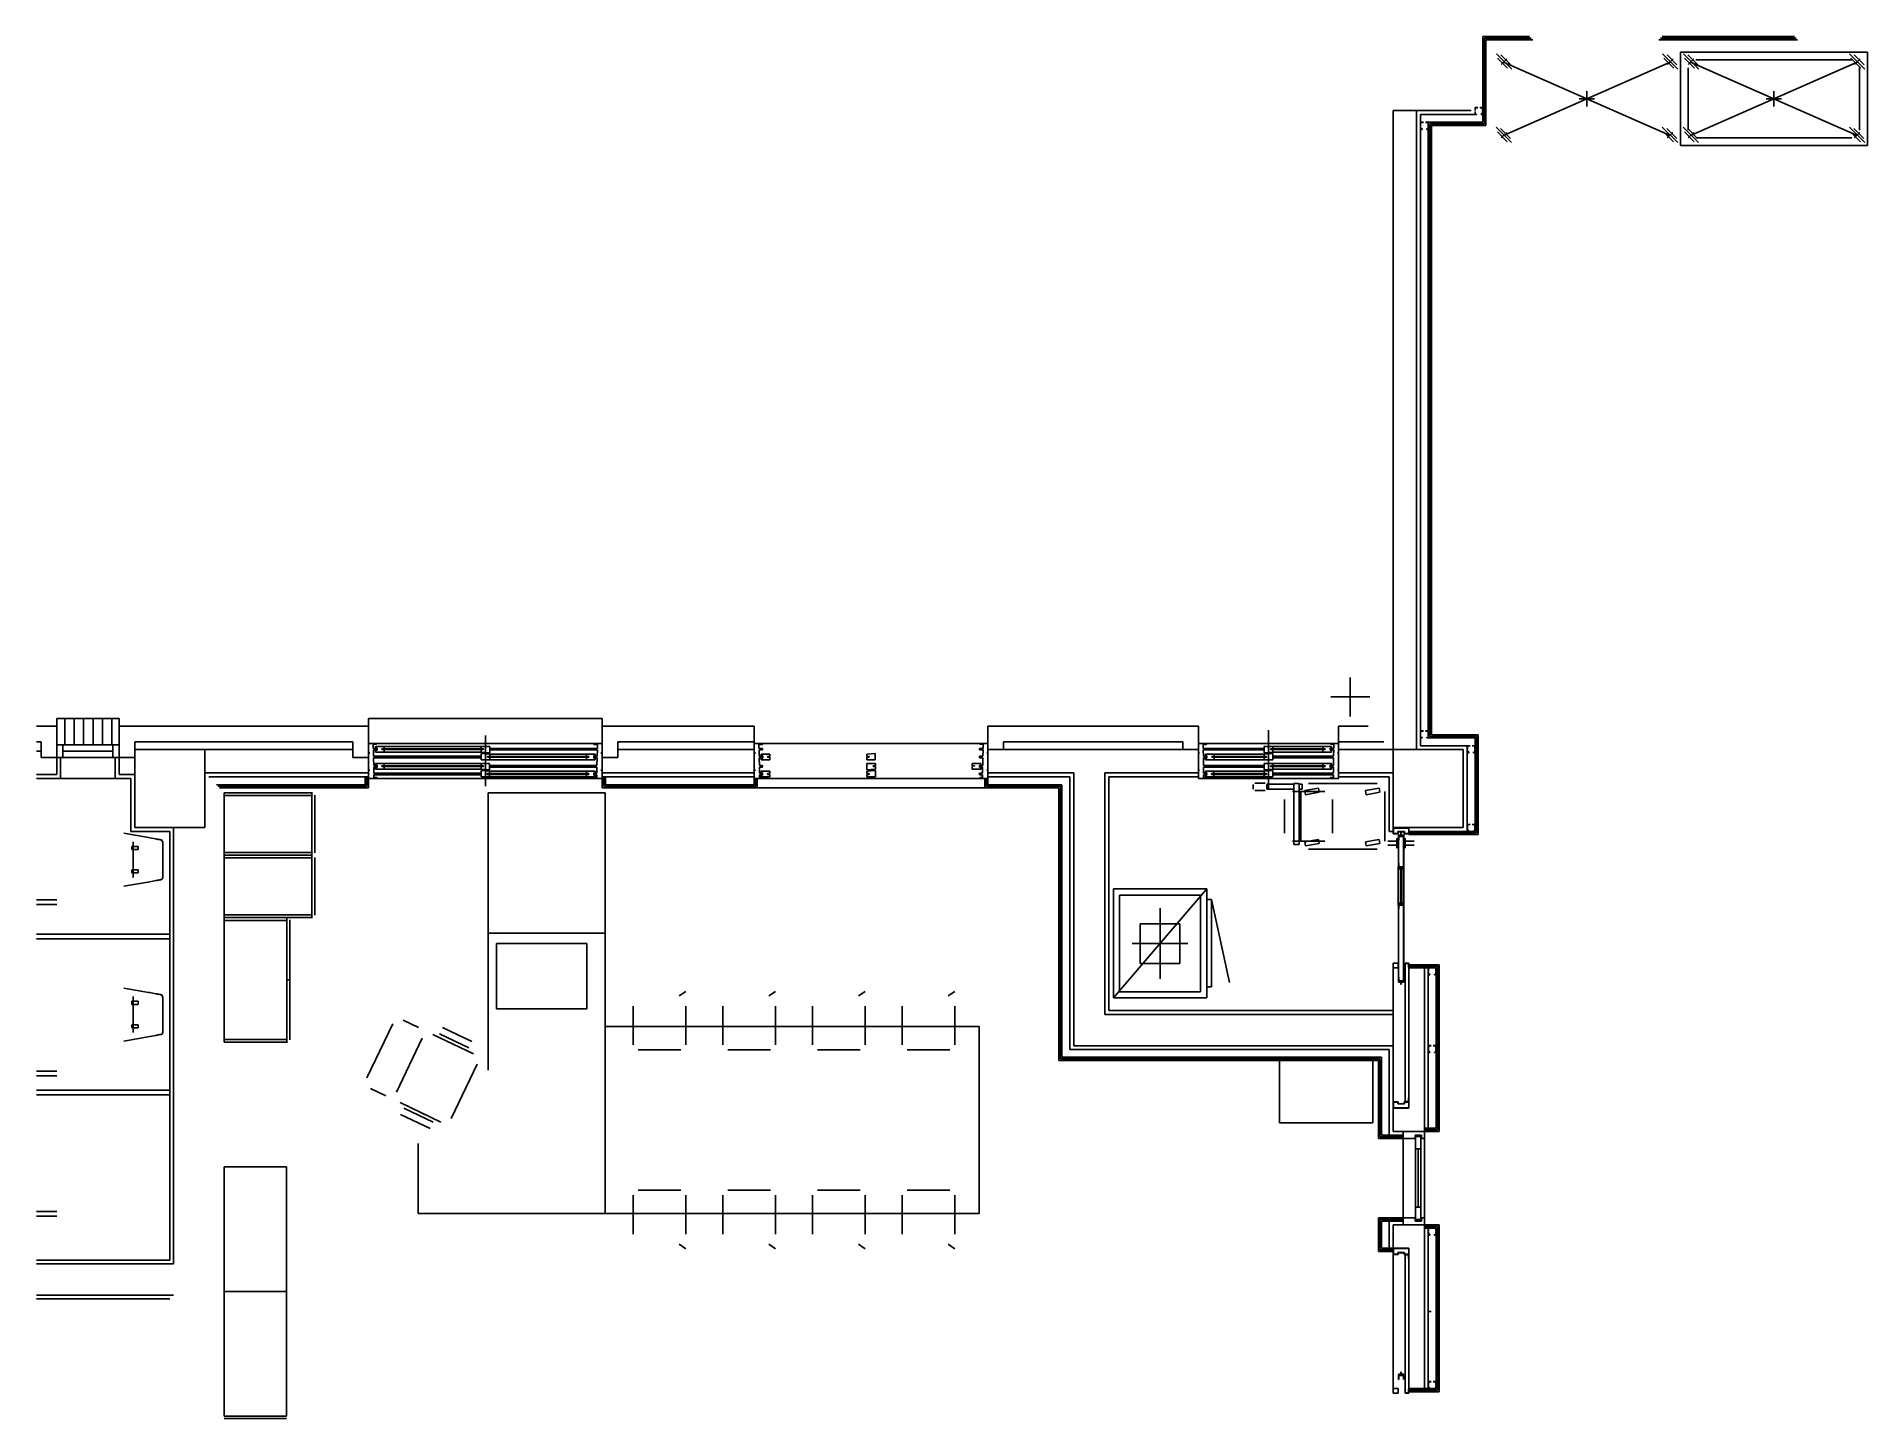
# Model space of a CAD drawing. Header units: millimetres. Extents: x 1148348 to 1160095, y -974650 to -965784.
import ezdxf

# ---------------------------------------------------------------- set-up
doc = ezdxf.new("R2010")
doc.units = ezdxf.units.MM
for name, color, linetype in [('04창호', 4, 'Continuous'), ('FIN', 150, 'Continuous'), ('SYM', 7, 'Continuous'), ('WAL', 3, 'Continuous'), ('WAL-2', 62, 'Continuous'), ('WIN', 4, 'Continuous'), ('급식기구', 8, 'Continuous'), ('기존', 9, 'Continuous')]:
    doc.layers.add(name, color=color, linetype=linetype)

# ---------------------------------------------------------------- blocks, each defined once
blk = doc.blocks.new('FIXTURE-OPENING')
at = {"layer": 'WIN'}
for p, q in [((-1500, 133.11), (-1500, 189.61)), ((-1447, 189.61), (-1500, 189.61)), ((-1500, 133.11), (-1496, 133.11)), ((-1500, 23.11), (-1500, 123.11)), ((-1500, 123.11), (-1496, 123.11)), ((-1496, 123.11), (-1496, 133.11)), ((-1468.9, 157.61), (-1469.58, 184.11)), ((-1469.58, 184.11), (-1448, 184.11)), ((-1468.9, 157.61), (-1446, 157.61)), ((-1467.58, 107.61), (-1468.62, 147.61)), ((-1468.62, 147.61), (-1446, 147.61)), ((-1454, 170.61), (-1454, 159.61)), ((-1399, 170.61), (-1454, 170.61)), ((-1445, 159.61), (-1454, 159.61)), ((-1454, 145.61), (-1445, 145.61)), ((-1454, 145.61), (-1454, 134.61)), ((-1454, 134.61), (-1399, 134.61)), ((-1448, 184.11), (-1448, 189.61)), ((-1446, 147.67), (-1446, 157.61)), ((-1445, 145.61), (-1445, 159.61)), ((-1414, 155.61), (-1414, 150.61)), ((-1414, 150.61), (-1414, 155.61)), ((-1414, 155.61), (-1399, 155.61)), ((-1399, 150.61), (-1414, 150.61)), ((-1399, 155.61), (-1399, 170.61)), ((-1399, 134.61), (-1399, 150.61)), ((-100.5, 105.67), (-100.5, 120.67)), ((-100.5, 120.67), (-45.5, 120.67)), ((-53, 189.61), (-53, 183.61)), ((-53, 189.61), (0, 189.61)), ((-30.12, 183.61), (-53, 183.61)), ((-53, 147.61), (-53, 157.61)), ((-30.9, 157.61), (-53, 157.61)), ((-31.24, 147.61), (-53, 147.61)), ((-45.5, 120.67), (-45.5, 109.67)), ((-31.24, 147.61), (-32.42, 107.65)), ((-30.12, 183.61), (-30.88, 157.61)), ((0, 133.11), (-4, 133.11)), ((-4, 123.11), (-4, 133.11)), ((0, 123.11), (-4, 123.11)), ((0, 133.11), (0, 189.61)), ((0, 0), (0, 123.11)), ((-1500, 23.11), (-1496, 23.11)), ((-1500, -35.39), (-1500, 13.11)), ((-1500, 13.11), (-1496, 13.11)), ((-1496, 13.11), (-1496, 23.11)), ((-1467.58, 107.61), (-1446, 107.61)), ((-1466.02, 48.11), (-1467.3, 97.61)), ((-1467.3, 97.61), (-1446, 97.61)), ((-1466.02, 48.11), (-1446, 48.11)), ((-1466, -1.89), (-1466, 38.11)), ((-1466, 38.11), (-1446, 38.11)), ((-1454, 61.11), (-1454, 50.11)), ((-1399, 61.11), (-1454, 61.11)), ((-1445, 50.11), (-1454, 50.11)), ((-1454, 36.11), (-1445, 36.11)), ((-1454, 36.11), (-1454, 25.11)), ((-1454, 25.11), (-1399, 25.11)), ((-1446, 97.67), (-1446, 107.61)), ((-777, 107.61), (-1446, 107.61)), ((-777, 97.67), (-1446, 97.67)), ((-1446, 38.17), (-1446, 48.11)), ((-1445, 36.11), (-1445, 50.11)), ((-1414, 46.11), (-1414, 41.11)), ((-1414, 41.11), (-1414, 46.11)), ((-1414, 46.11), (-1399, 46.11)), ((-1399, 41.11), (-1414, 41.11)), ((-1399, 46.11), (-1399, 61.11)), ((-1399, 25.11), (-1399, 41.11)), ((-85.5, 105.67), (-100.5, 105.67)), ((-100.5, 100.67), (-85.5, 100.67)), ((-100.5, 84.67), (-100.5, 100.67)), ((-45.5, 84.67), (-100.5, 84.67)), ((-100, -3.89), (-100, 11.11)), ((-100, 11.11), (-45, 11.11)), ((-85.5, 100.67), (-85.5, 105.67)), ((-85.5, 100.67), (-85.5, 105.67)), ((-54.5, 95.67), (-54.5, 109.67)), ((-54.5, 109.67), (-45.5, 109.67)), ((-45.5, 95.67), (-54.5, 95.67)), ((-54, -13.89), (-54, 0.11)), ((-54, 0.11), (-45, 0.11)), ((-53, 97.61), (-53, 107.61)), ((-32.44, 107.61), (-53, 107.61)), ((-32.78, 97.67), (-53, 97.67)), ((-53, 38.11), (-53, 48.11)), ((-34, 48.11), (-53, 48.11)), ((-34, 38.11), (-53, 38.11)), ((-45.5, 95.67), (-45.5, 84.67)), ((-45, 11.11), (-45, 0.11)), ((-32.78, 97.71), (-34, 48.11)), ((-34, 38.11), (-34, -1.89)), ((-4, 13.11), (-4, 23.11)), ((0, 23.11), (-4, 23.11)), ((0, 13.11), (-4, 13.11)), ((0, -35.39), (0, 13.11)), ((-1447, -35.39), (-1500, -35.39)), ((-1466, -1.89), (-1446, -1.89)), ((-1466, -11.89), (-1446, -11.89)), ((-1466, -29.89), (-1466, -11.89)), ((-1466, -29.89), (-1447, -29.89)), ((-1447, -35.39), (-1447, -29.89)), ((-1446, -11.89), (-1446, -1.89)), ((-777.5, -1.89), (-1446, -1.89)), ((-85, -3.89), (-100, -3.89)), ((-100, -8.89), (-85, -8.89)), ((-100, -24.89), (-100, -8.89)), ((-45, -24.89), (-100, -24.89)), ((-85, -3.89), (-85, -8.89)), ((-85, -8.89), (-85, -3.89)), ((-45, -13.89), (-54, -13.89)), ((-53, -11.89), (-53, -1.89)), ((-34, -1.89), (-53, -1.89)), ((-53, -11.89), (-53, -1.89)), ((-34, -11.89), (-53, -11.89)), ((-34, -29.39), (-53, -29.39)), ((-53, -35.39), (-53, -29.39)), ((-53, -35.39), (0, -35.39)), ((-45, -13.89), (-45, -24.89)), ((-34, -11.89), (-34, -29.39))]:
    blk.add_line(p, q, dxfattribs=at)
blk = doc.blocks.new('1f plan-1')
at = {"layer": '04창호'}
for p, q in [((1157052.196, -970858.899), (1157052.196, -970898.899)), ((1157067.196, -970858.899), (1157052.196, -970858.899)), ((1157053.796, -970860.499), (1157067.196, -970860.499)), ((1157053.796, -970897.299), (1157053.796, -970860.499)), ((1157151.596, -970862.099), (1157053.796, -970862.099)), ((1157067.196, -970860.499), (1157067.196, -970858.899)), ((1157122.196, -970860.499), (1157067.196, -970860.499)), ((1157122.196, -970858.899), (1157122.196, -970860.499)), ((1157153.196, -970858.899), (1157122.196, -970858.899)), ((1157122.196, -970860.499), (1157135.596, -970860.499)), ((1157151.596, -970860.499), (1157122.196, -970860.499)), ((1157151.596, -970897.299), (1157151.596, -970860.499)), ((1157153.196, -970898.899), (1157153.196, -970858.899)), ((1157075.727, -970946.399), (1157018.227, -970946.399)), ((1157075.727, -970971.399), (1157018.227, -970971.399)), ((1157052.196, -970898.899), (1157083.196, -970898.899)), ((1157081.596, -970897.299), (1157053.796, -970897.299)), ((1157075.727, -970928.899), (1157075.727, -970988.899)), ((1157085.727, -970928.899), (1157075.727, -970928.899)), ((1157081.596, -970885.299), (1157081.596, -970897.299)), ((1157123.796, -970885.299), (1157081.596, -970885.299)), ((1157083.196, -970886.899), (1157122.196, -970886.899)), ((1157083.196, -970898.899), (1157083.196, -970886.899)), ((1157085.727, -971112.899), (1157085.727, -970909.199)), ((1157085.927, -970908.899), (1157085.927, -970905.699)), ((1157101.727, -970908.899), (1157085.927, -970908.899)), ((1157095.027, -970908.999), (1157085.927, -970908.999)), ((1157095.027, -970908.999), (1157085.927, -970908.999)), ((1157086.227, -971112.899), (1157086.227, -970909.599)), ((1157094.627, -970909.499), (1157086.327, -970909.499)), ((1157094.627, -970909.499), (1157086.327, -970909.499)), ((1157094.627, -970909.699), (1157086.427, -970909.699)), ((1157086.427, -970909.699), (1157086.427, -970910.199)), ((1157086.427, -970909.699), (1157086.427, -970910.199)), ((1157094.627, -970909.699), (1157086.427, -970909.699)), ((1157095.027, -970910.199), (1157086.427, -970910.199)), ((1157095.027, -970910.199), (1157086.427, -970910.199)), ((1157086.427, -970914.999), (1157086.427, -970939.799)), ((1157086.427, -970939.799), (1157087.627, -970939.799)), ((1157086.627, -970914.799), (1157118.827, -970914.799)), ((1157087.627, -970916.099), (1157087.627, -970939.799)), ((1157087.727, -970915.999), (1157117.727, -970915.999)), ((1157087.927, -970906.999), (1157087.927, -970905.699)), ((1157101.727, -970906.999), (1157087.927, -970906.999)), ((1157101.727, -970910.299), (1157089.227, -970910.299)), ((1157089.227, -970910.299), (1157089.227, -970912.199)), ((1157089.227, -970912.199), (1157116.227, -970912.199)), ((1157095.227, -970909.199), (1157095.227, -970909.999)), ((1157095.227, -970909.199), (1157095.227, -970909.999)), ((1157101.727, -970906.999), (1157101.727, -970890.933)), ((1157101.727, -970910.299), (1157101.727, -970908.899)), ((1157103.727, -970906.999), (1157103.727, -970890.933)), ((1157117.527, -970906.999), (1157103.727, -970906.999)), ((1157103.727, -970910.299), (1157103.727, -970908.899)), ((1157103.727, -970908.899), (1157119.527, -970908.899)), ((1157103.727, -970910.299), (1157116.227, -970910.299)), ((1157110.227, -970909.199), (1157110.227, -970909.999)), ((1157110.227, -970909.199), (1157110.227, -970909.999)), ((1157110.427, -970908.999), (1157119.527, -970908.999)), ((1157110.427, -970908.999), (1157119.527, -970908.999)), ((1157110.427, -970910.199), (1157119.027, -970910.199)), ((1157110.427, -970910.199), (1157119.027, -970910.199)), ((1157110.827, -970909.499), (1157119.127, -970909.499)), ((1157110.827, -970909.499), (1157119.127, -970909.499)), ((1157110.827, -970909.699), (1157119.027, -970909.699)), ((1157110.827, -970909.699), (1157119.027, -970909.699)), ((1157116.227, -970910.299), (1157116.227, -970912.199)), ((1157117.527, -970905.699), (1157117.527, -970906.999)), ((1157117.827, -970916.099), (1157117.827, -970939.799)), ((1157117.827, -970939.799), (1157119.027, -970939.799)), ((1157119.027, -970909.699), (1157119.027, -970910.199)), ((1157119.027, -970909.699), (1157119.027, -970910.199)), ((1157119.027, -970914.999), (1157119.027, -970939.799)), ((1157119.227, -971112.899), (1157119.227, -970909.599)), ((1157119.527, -970905.699), (1157119.527, -970908.899)), ((1157119.727, -971112.899), (1157119.727, -970909.199)), ((1157119.727, -970928.899), (1157129.727, -970928.899)), ((1157122.196, -970886.899), (1157122.196, -970898.899)), ((1157122.196, -970898.899), (1157153.196, -970898.899)), ((1157123.796, -970897.299), (1157123.796, -970885.299)), ((1157123.796, -970897.299), (1157151.596, -970897.299)), ((1157135.596, -970897.299), (1157123.796, -970897.299)), ((1157129.727, -970928.899), (1157129.727, -970988.899)), ((1157129.727, -970946.399), (1157187.227, -970946.399)), ((1157129.727, -970971.399), (1157187.227, -970971.399)), ((1157075.727, -970988.899), (1157085.727, -970988.899)), ((1157086.427, -971112.699), (1157086.427, -971087.899)), ((1157086.427, -971087.899), (1157087.627, -971087.899)), ((1157087.627, -971111.599), (1157087.627, -971087.899)), ((1157117.827, -971111.599), (1157117.827, -971087.899)), ((1157117.827, -971087.899), (1157119.027, -971087.899)), ((1157119.027, -971112.699), (1157119.027, -971087.899)), ((1157129.727, -970988.899), (1157119.727, -970988.899)), ((1157084.727, -971108.899), (1157084.727, -971122.899)), ((1157084.727, -971108.899), (1157085.627, -971108.899)), ((1157084.727, -971122.899), (1157098.727, -971122.899)), ((1157084.727, -971122.899), (1157084.727, -971344.899)), ((1157085.627, -971108.899), (1157085.627, -971112.999)), ((1157085.627, -971112.999), (1157098.727, -971112.999)), ((1157085.627, -971113.899), (1157085.627, -971121.899)), ((1157085.627, -971113.899), (1157098.727, -971113.899)), ((1157085.627, -971121.899), (1157098.727, -971121.899)), ((1157086.227, -971112.899), (1157085.727, -971112.899)), ((1157086.227, -971112.899), (1157085.727, -971112.899)), ((1157086.627, -971112.899), (1157118.827, -971112.899)), ((1157086.627, -971112.899), (1157118.827, -971112.899)), ((1157087.727, -971111.699), (1157117.727, -971111.699)), ((1157087.727, -971111.699), (1157117.727, -971111.699)), ((1157098.727, -971112.999), (1157098.727, -971113.899)), ((1157098.727, -971121.899), (1157098.727, -971122.899)), ((1157098.727, -971122.899), (1157098.727, -971344.899)), ((1157100.227, -971113.391), (1157105.227, -971113.391)), ((1157100.227, -971354.421), (1157100.227, -971113.391)), ((1157101.727, -971354.421), (1157101.727, -971113.391)), ((1157103.727, -971354.421), (1157103.727, -971113.391)), ((1157105.227, -971354.421), (1157105.227, -971113.391)), ((1157106.727, -971112.999), (1157106.727, -971113.899)), ((1157106.727, -971112.999), (1157119.827, -971112.999)), ((1157106.727, -971113.899), (1157119.827, -971113.899)), ((1157106.727, -971121.899), (1157106.727, -971122.899)), ((1157106.727, -971121.899), (1157119.827, -971121.899)), ((1157106.727, -971122.899), (1157120.727, -971122.899)), ((1157106.727, -971122.899), (1157106.727, -971344.899)), ((1157119.227, -971112.899), (1157119.727, -971112.899)), ((1157119.227, -971112.899), (1157119.727, -971112.899)), ((1157119.227, -971112.999), (1157119.827, -971112.999)), ((1157119.227, -971112.999), (1157119.827, -971112.999)), ((1157119.827, -971108.899), (1157119.827, -971112.999)), ((1157119.827, -971108.899), (1157120.727, -971108.899)), ((1157119.827, -971113.899), (1157119.827, -971121.899)), ((1157120.727, -971108.899), (1157120.727, -971122.899)), ((1157120.727, -971122.899), (1157120.727, -971344.899)), ((1157084.727, -971358.899), (1157084.727, -971344.899)), ((1157084.727, -971344.899), (1157098.727, -971344.899)), ((1157084.727, -971358.899), (1157085.627, -971358.899)), ((1157085.627, -971353.899), (1157085.627, -971345.899)), ((1157085.627, -971345.899), (1157098.727, -971345.899)), ((1157085.627, -971353.899), (1157098.727, -971353.899)), ((1157085.627, -971358.899), (1157085.627, -971354.799)), ((1157085.627, -971354.799), (1157098.727, -971354.799)), ((1157086.227, -971354.899), (1157085.727, -971354.899)), ((1157086.227, -971354.899), (1157085.727, -971354.899)), ((1157085.727, -971848.599), (1157085.727, -971354.899)), ((1157086.227, -971848.204), (1157086.227, -971354.899)), ((1157086.427, -971355.099), (1157086.427, -971379.899)), ((1157086.427, -971379.899), (1157087.627, -971379.899)), ((1157086.627, -971354.899), (1157118.827, -971354.899)), ((1157086.627, -971354.899), (1157118.827, -971354.899)), ((1157087.627, -971356.199), (1157087.627, -971379.899)), ((1157087.727, -971356.099), (1157117.727, -971356.099)), ((1157087.727, -971356.099), (1157117.727, -971356.099)), ((1157098.727, -971345.899), (1157098.727, -971344.899)), ((1157098.727, -971354.799), (1157098.727, -971353.899)), ((1157100.227, -971354.421), (1157105.227, -971354.421)), ((1157106.727, -971345.899), (1157106.727, -971344.899)), ((1157106.727, -971344.899), (1157120.727, -971344.899)), ((1157106.727, -971345.899), (1157119.827, -971345.899)), ((1157106.727, -971354.799), (1157106.727, -971353.899)), ((1157106.727, -971353.899), (1157119.827, -971353.899)), ((1157106.727, -971354.799), (1157119.827, -971354.799)), ((1157117.827, -971356.199), (1157117.827, -971379.899)), ((1157117.827, -971379.899), (1157119.027, -971379.899)), ((1157119.027, -971355.099), (1157119.027, -971379.899)), ((1157119.227, -971354.799), (1157119.827, -971354.799)), ((1157119.227, -971354.799), (1157119.827, -971354.799)), ((1157119.227, -971354.899), (1157119.727, -971354.899)), ((1157119.227, -971354.899), (1157119.727, -971354.899)), ((1157119.227, -971848.199), (1157119.227, -971354.899)), ((1157119.727, -971848.599), (1157119.727, -971354.899)), ((1157119.827, -971353.899), (1157119.827, -971345.899)), ((1157119.827, -971358.899), (1157119.827, -971354.799)), ((1157119.827, -971358.899), (1157120.727, -971358.899)), ((1157120.727, -971358.899), (1157120.727, -971344.899)), ((1157052.196, -971728.899), (1157083.446, -971728.899)), ((1157052.196, -971728.899), (1157052.196, -972658.899)), ((1157083.446, -971760.149), (1157052.196, -971760.149)), ((1157083.446, -971728.899), (1157083.446, -971760.149)), ((1157128.196, -971728.899), (1157128.196, -971729.899)), ((1157153.196, -971728.899), (1157128.196, -971728.899)), ((1157152.196, -971729.899), (1157128.196, -971729.899)), ((1157128.196, -971729.899), (1157128.196, -971754.899)), ((1157152.196, -971729.899), (1157128.196, -971729.899)), ((1157128.196, -972592.899), (1157128.196, -971754.899)), ((1157129.696, -971754.899), (1157128.196, -971754.899)), ((1157129.696, -971731.399), (1157129.696, -971754.899)), ((1157129.696, -971731.399), (1157150.696, -971731.399)), ((1157150.696, -971754.899), (1157150.696, -971731.399)), ((1157150.696, -971754.899), (1157152.196, -971754.899)), ((1157152.196, -971754.899), (1157152.196, -971729.899)), ((1157152.196, -972617.899), (1157152.196, -971729.899)), ((1157153.196, -972618.899), (1157153.196, -971728.899)), ((1157095.027, -971848.799), (1157085.927, -971848.799)), ((1157095.027, -971848.799), (1157085.927, -971848.799)), ((1157095.027, -971848.799), (1157085.927, -971848.799)), ((1157085.927, -971848.899), (1157085.927, -971852.099)), ((1157101.727, -971848.899), (1157085.927, -971848.899)), ((1157094.627, -971848.299), (1157086.327, -971848.299)), ((1157094.627, -971848.299), (1157086.327, -971848.299)), ((1157094.627, -971848.299), (1157086.327, -971848.299)), ((1157086.427, -971817.999), (1157087.627, -971817.999)), ((1157086.427, -971842.799), (1157086.427, -971817.999)), ((1157095.027, -971847.599), (1157086.427, -971847.599)), ((1157086.427, -971848.099), (1157086.427, -971847.599)), ((1157086.427, -971848.099), (1157086.427, -971847.599)), ((1157095.027, -971847.599), (1157086.427, -971847.599)), ((1157086.427, -971848.099), (1157086.427, -971847.599)), ((1157095.027, -971847.599), (1157086.427, -971847.599)), ((1157094.627, -971848.099), (1157086.427, -971848.099)), ((1157094.627, -971848.099), (1157086.427, -971848.099)), ((1157094.627, -971848.099), (1157086.427, -971848.099)), ((1157086.627, -971842.999), (1157118.827, -971842.999)), ((1157087.627, -971841.699), (1157087.627, -971817.999)), ((1157087.727, -971841.799), (1157117.727, -971841.799)), ((1157087.927, -971850.799), (1157087.927, -971852.099)), ((1157101.727, -971850.799), (1157087.927, -971850.799)), ((1157089.227, -971845.599), (1157116.227, -971845.599)), ((1157089.227, -971847.499), (1157089.227, -971845.599)), ((1157101.727, -971847.499), (1157089.227, -971847.499)), ((1157095.227, -971848.599), (1157095.227, -971847.799)), ((1157095.227, -971848.599), (1157095.227, -971847.799)), ((1157095.227, -971848.599), (1157095.227, -971847.799)), ((1157101.727, -971847.499), (1157101.727, -971848.899)), ((1157101.727, -971850.799), (1157101.727, -971866.865)), ((1157103.727, -971847.499), (1157103.727, -971848.899)), ((1157103.727, -971847.499), (1157116.227, -971847.499)), ((1157103.727, -971848.899), (1157119.527, -971848.899)), ((1157103.727, -971850.799), (1157103.727, -971866.865)), ((1157117.527, -971850.799), (1157103.727, -971850.799)), ((1157110.227, -971848.599), (1157110.227, -971847.799)), ((1157110.227, -971848.599), (1157110.227, -971847.799)), ((1157110.227, -971848.599), (1157110.227, -971847.799)), ((1157110.427, -971847.599), (1157119.027, -971847.599)), ((1157110.427, -971847.599), (1157119.027, -971847.599)), ((1157110.427, -971847.599), (1157119.027, -971847.599)), ((1157110.427, -971848.799), (1157119.527, -971848.799)), ((1157110.427, -971848.799), (1157119.527, -971848.799)), ((1157110.427, -971848.799), (1157119.527, -971848.799)), ((1157110.827, -971848.099), (1157119.027, -971848.099)), ((1157110.827, -971848.099), (1157119.027, -971848.099)), ((1157110.827, -971848.099), (1157119.027, -971848.099)), ((1157110.827, -971848.299), (1157119.127, -971848.299)), ((1157110.827, -971848.299), (1157119.127, -971848.299)), ((1157110.827, -971848.299), (1157119.127, -971848.299)), ((1157116.227, -971847.499), (1157116.227, -971845.599)), ((1157117.527, -971852.099), (1157117.527, -971850.799)), ((1157117.827, -971817.999), (1157119.027, -971817.999)), ((1157117.827, -971841.699), (1157117.827, -971817.999)), ((1157119.027, -971842.799), (1157119.027, -971817.999)), ((1157119.027, -971848.099), (1157119.027, -971847.599)), ((1157119.027, -971848.099), (1157119.027, -971847.599)), ((1157119.027, -971848.099), (1157119.027, -971847.599)), ((1157119.527, -971852.099), (1157119.527, -971848.899)), ((1157052.196, -972618.899), (1157083.196, -972618.899)), ((1157052.196, -972658.899), (1157052.196, -972618.899)), ((1157053.796, -972620.499), (1157053.796, -972657.299)), ((1157081.596, -972620.499), (1157053.796, -972620.499)), ((1157081.596, -972632.499), (1157081.596, -972620.499)), ((1157083.196, -972618.899), (1157083.196, -972630.899)), ((1157083.196, -972630.899), (1157122.196, -972630.899)), ((1157122.196, -972618.899), (1157153.196, -972618.899)), ((1157122.196, -972630.899), (1157122.196, -972618.899)), ((1157123.796, -972620.499), (1157151.596, -972620.499)), ((1157123.796, -972620.499), (1157123.796, -972632.499)), ((1157129.696, -972592.899), (1157128.196, -972592.899)), ((1157128.196, -972617.899), (1157128.196, -972592.899)), ((1157152.196, -972617.899), (1157128.196, -972617.899)), ((1157128.196, -972617.899), (1157128.196, -972618.899)), ((1157128.196, -972617.899), (1157152.196, -972617.899)), ((1157152.196, -972618.899), (1157128.196, -972618.899)), ((1157129.696, -972616.399), (1157129.696, -972592.899)), ((1157129.696, -972616.399), (1157150.696, -972616.399)), ((1157150.696, -972592.899), (1157152.196, -972592.899)), ((1157150.696, -972592.899), (1157150.696, -972616.399)), ((1157151.596, -972620.499), (1157151.596, -972657.299)), ((1157152.196, -972592.899), (1157152.196, -972617.899)), ((1157153.196, -972618.899), (1157153.196, -972658.899)), ((1157052.196, -972658.899), (1157153.196, -972658.899)), ((1157151.596, -972657.299), (1157053.796, -972657.299)), ((1157123.796, -972632.499), (1157081.596, -972632.499)), ((1157052.196, -973558.899), (1157052.196, -973598.899)), ((1157052.196, -973558.899), (1157153.196, -973558.899)), ((1157052.196, -974488.899), (1157052.196, -973558.899)), ((1157053.796, -973597.299), (1157053.796, -973560.499)), ((1157151.596, -973560.499), (1157053.796, -973560.499)), ((1157151.596, -973597.299), (1157151.596, -973560.499)), ((1157153.196, -973598.899), (1157153.196, -973558.899)), ((1157052.196, -973598.899), (1157083.196, -973598.899)), ((1157081.596, -973597.299), (1157053.796, -973597.299)), ((1157081.596, -973585.299), (1157081.596, -973597.299)), ((1157123.796, -973585.299), (1157081.596, -973585.299)), ((1157083.196, -973586.899), (1157122.196, -973586.899)), ((1157083.196, -973598.899), (1157083.196, -973586.899)), ((1157122.196, -973586.899), (1157122.196, -973598.899)), ((1157122.196, -973598.899), (1157153.196, -973598.899)), ((1157123.796, -973597.299), (1157123.796, -973585.299)), ((1157123.796, -973597.299), (1157151.596, -973597.299)), ((1157128.196, -973599.899), (1157128.196, -973598.899)), ((1157152.196, -973598.899), (1157128.196, -973598.899)), ((1157152.196, -973599.899), (1157128.196, -973599.899)), ((1157128.196, -973599.899), (1157128.196, -973624.899)), ((1157128.196, -973599.899), (1157152.196, -973599.899)), ((1157128.196, -973624.899), (1157128.196, -974462.899)), ((1157129.696, -973624.899), (1157128.196, -973624.899)), ((1157129.696, -973601.399), (1157129.696, -973624.899)), ((1157129.696, -973601.399), (1157150.696, -973601.399)), ((1157150.696, -973624.899), (1157150.696, -973601.399)), ((1157150.696, -973624.899), (1157152.196, -973624.899)), ((1157152.196, -973624.899), (1157152.196, -973599.899)), ((1157152.196, -973599.899), (1157152.196, -974487.899)), ((1157153.196, -973598.899), (1157153.196, -974488.899)), ((1157085.927, -974368.899), (1157085.927, -974365.699)), ((1157101.727, -974368.899), (1157085.927, -974368.899)), ((1157095.027, -974368.999), (1157085.927, -974368.999)), ((1157095.027, -974368.999), (1157085.927, -974368.999)), ((1157095.027, -974368.999), (1157085.927, -974368.999)), ((1157094.627, -974369.499), (1157086.327, -974369.499)), ((1157094.627, -974369.499), (1157086.327, -974369.499)), ((1157094.627, -974369.499), (1157086.327, -974369.499)), ((1157094.627, -974369.699), (1157086.427, -974369.699)), ((1157086.427, -974369.699), (1157086.427, -974370.199)), ((1157086.427, -974369.699), (1157086.427, -974370.199)), ((1157094.627, -974369.699), (1157086.427, -974369.699)), ((1157086.427, -974369.699), (1157086.427, -974370.199)), ((1157094.627, -974369.699), (1157086.427, -974369.699)), ((1157095.027, -974370.199), (1157086.427, -974370.199)), ((1157095.027, -974370.199), (1157086.427, -974370.199)), ((1157095.027, -974370.199), (1157086.427, -974370.199)), ((1157086.427, -974374.999), (1157086.427, -974399.799)), ((1157086.627, -974374.799), (1157118.827, -974374.799)), ((1157087.627, -974376.099), (1157087.627, -974399.799)), ((1157087.727, -974375.999), (1157117.727, -974375.999)), ((1157087.927, -974366.999), (1157087.927, -974365.699)), ((1157101.727, -974366.999), (1157087.927, -974366.999)), ((1157101.727, -974370.299), (1157089.227, -974370.299)), ((1157089.227, -974370.299), (1157089.227, -974372.199)), ((1157089.227, -974372.199), (1157116.227, -974372.199)), ((1157095.227, -974369.199), (1157095.227, -974369.999)), ((1157095.227, -974369.199), (1157095.227, -974369.999)), ((1157095.227, -974369.199), (1157095.227, -974369.999)), ((1157101.727, -974366.999), (1157101.727, -974350.933)), ((1157101.727, -974370.299), (1157101.727, -974368.899)), ((1157103.727, -974366.999), (1157103.727, -974350.933)), ((1157117.527, -974366.999), (1157103.727, -974366.999)), ((1157103.727, -974370.299), (1157103.727, -974368.899)), ((1157103.727, -974368.899), (1157119.527, -974368.899)), ((1157103.727, -974370.299), (1157116.227, -974370.299)), ((1157110.227, -974369.199), (1157110.227, -974369.999)), ((1157110.227, -974369.199), (1157110.227, -974369.999)), ((1157110.227, -974369.199), (1157110.227, -974369.999)), ((1157110.427, -974368.999), (1157119.527, -974368.999)), ((1157110.427, -974368.999), (1157119.527, -974368.999)), ((1157110.427, -974368.999), (1157119.527, -974368.999)), ((1157110.427, -974370.199), (1157119.027, -974370.199)), ((1157110.427, -974370.199), (1157119.027, -974370.199)), ((1157110.427, -974370.199), (1157119.027, -974370.199)), ((1157110.827, -974369.499), (1157119.127, -974369.499)), ((1157110.827, -974369.499), (1157119.127, -974369.499)), ((1157110.827, -974369.499), (1157119.127, -974369.499)), ((1157110.827, -974369.699), (1157119.027, -974369.699)), ((1157110.827, -974369.699), (1157119.027, -974369.699)), ((1157110.827, -974369.699), (1157119.027, -974369.699)), ((1157116.227, -974370.299), (1157116.227, -974372.199)), ((1157117.527, -974365.699), (1157117.527, -974366.999)), ((1157117.827, -974376.099), (1157117.827, -974399.799)), ((1157119.027, -974369.699), (1157119.027, -974370.199)), ((1157119.027, -974369.699), (1157119.027, -974370.199)), ((1157119.027, -974369.699), (1157119.027, -974370.199)), ((1157119.027, -974374.999), (1157119.027, -974399.799)), ((1157119.527, -974365.699), (1157119.527, -974368.899)), ((1157083.446, -974457.649), (1157052.196, -974457.649)), ((1157052.196, -974488.899), (1157083.446, -974488.899)), ((1157083.446, -974488.899), (1157083.446, -974457.649)), ((1157086.427, -974399.799), (1157087.627, -974399.799)), ((1157117.827, -974399.799), (1157119.027, -974399.799)), ((1157129.696, -974462.899), (1157128.196, -974462.899)), ((1157128.196, -974487.899), (1157128.196, -974462.899)), ((1157152.196, -974487.899), (1157128.196, -974487.899)), ((1157128.196, -974488.899), (1157128.196, -974487.899)), ((1157152.196, -974487.899), (1157128.196, -974487.899)), ((1157153.196, -974488.899), (1157128.196, -974488.899)), ((1157129.696, -974486.399), (1157129.696, -974462.899)), ((1157129.696, -974486.399), (1157150.696, -974486.399)), ((1157150.696, -974462.899), (1157152.196, -974462.899)), ((1157150.696, -974462.899), (1157150.696, -974486.399)), ((1157152.196, -974462.899), (1157152.196, -974487.899))]:
    blk.add_line(p, q, dxfattribs=at)
at = {"layer": 'FIN'}
for p, q in [((1154452.196, -970533.899), (1154977.196, -970533.899)), ((1154977.196, -972283.899), (1154977.196, -970533.899)), ((1155802.196, -970533.899), (1155227.196, -970533.899)), ((1155227.196, -972033.899), (1155227.196, -970533.899)), ((1157277.196, -972788.899), (1157277.196, -971758.899)), ((1155227.196, -972033.899), (1157052.196, -972033.899)), ((1157052.196, -972058.899), (1157052.196, -972033.899)), ((1154977.196, -972283.899), (1157027.196, -972283.899)), ((1157027.196, -972833.899), (1157027.196, -972283.899)), ((1157027.196, -972833.899), (1157117.196, -972833.899)), ((1157027.196, -973558.899), (1157027.196, -973383.899)), ((1157027.196, -973383.899), (1157117.196, -973383.899)), ((1157277.196, -974458.899), (1157277.196, -973428.899)), ((1157052.196, -973558.899), (1157027.196, -973558.899))]:
    blk.add_line(p, q, dxfattribs=at)
at = {"layer": 'SYM'}
for p, q in [((1157595.696, -966238.899), (1157577.196, -966238.899)), ((1157577.196, -966238.899), (1157577.196, -966258.899)), ((1157577.196, -966263.899), (1157577.196, -966283.899)), ((1157577.196, -966283.899), (1157587.196, -966283.899)), ((1157578.196, -966258.045), (1157578.196, -966239.899)), ((1157578.196, -966239.899), (1157595.131, -966239.899)), ((1157578.196, -966282.899), (1157578.196, -966264.753)), ((1157586.196, -966282.899), (1157578.196, -966282.899)), ((1157587.196, -966278.899), (1157586.196, -966278.899)), ((1157586.196, -966278.899), (1157586.196, -966282.899)), ((1157587.196, -966283.899), (1157587.196, -966278.899)), ((1157627.196, -966238.899), (1157608.696, -966238.899)), ((1157609.261, -966239.899), (1157626.196, -966239.899)), ((1157618.196, -966278.899), (1157617.196, -966278.899)), ((1157617.196, -966278.899), (1157617.196, -966283.899)), ((1157617.196, -966283.899), (1157627.196, -966283.899)), ((1157618.196, -966282.899), (1157618.196, -966278.899)), ((1157626.196, -966282.899), (1157618.196, -966282.899)), ((1157626.196, -966239.899), (1157626.196, -966258.045)), ((1157626.196, -966264.753), (1157626.196, -966282.899)), ((1157627.196, -966258.899), (1157627.196, -966238.899)), ((1157627.196, -966283.899), (1157627.196, -966263.899)), ((1157245.696, -966333.899), (1157227.196, -966333.899)), ((1157227.196, -966333.899), (1157227.196, -966353.899)), ((1157227.196, -966358.899), (1157227.196, -966378.899)), ((1157227.196, -966378.899), (1157237.196, -966378.899)), ((1157228.196, -966353.045), (1157228.196, -966334.899)), ((1157228.196, -966334.899), (1157245.131, -966334.899)), ((1157228.196, -966377.899), (1157228.196, -966359.753)), ((1157236.196, -966377.899), (1157228.196, -966377.899)), ((1157237.196, -966373.899), (1157236.196, -966373.899)), ((1157236.196, -966373.899), (1157236.196, -966377.899)), ((1157237.196, -966378.899), (1157237.196, -966373.899)), ((1157277.196, -966333.899), (1157258.696, -966333.899)), ((1157259.261, -966334.899), (1157276.196, -966334.899)), ((1157268.196, -966373.899), (1157267.196, -966373.899)), ((1157267.196, -966373.899), (1157267.196, -966378.899)), ((1157267.196, -966378.899), (1157277.196, -966378.899)), ((1157268.196, -966377.899), (1157268.196, -966373.899)), ((1157276.196, -966377.899), (1157268.196, -966377.899)), ((1157276.196, -966334.899), (1157276.196, -966353.045)), ((1157276.196, -966359.753), (1157276.196, -966377.899)), ((1157277.196, -966353.899), (1157277.196, -966333.899)), ((1157277.196, -966378.899), (1157277.196, -966358.899)), ((1157245.696, -970238.899), (1157227.196, -970238.899)), ((1157227.196, -970238.899), (1157227.196, -970258.899)), ((1157227.196, -970263.899), (1157227.196, -970283.899)), ((1157228.196, -970258.045), (1157228.196, -970239.899)), ((1157228.196, -970239.899), (1157245.131, -970239.899)), ((1157228.196, -970282.899), (1157228.196, -970264.753)), ((1157237.196, -970278.899), (1157236.196, -970278.899)), ((1157236.196, -970278.899), (1157236.196, -970282.899)), ((1157237.196, -970283.899), (1157237.196, -970278.899)), ((1157277.196, -970238.899), (1157258.696, -970238.899)), ((1157259.261, -970239.899), (1157276.196, -970239.899)), ((1157268.196, -970278.899), (1157267.196, -970278.899)), ((1157267.196, -970278.899), (1157267.196, -970283.899)), ((1157268.196, -970282.899), (1157268.196, -970278.899)), ((1157276.196, -970239.899), (1157276.196, -970258.045)), ((1157276.196, -970264.753), (1157276.196, -970282.899)), ((1157277.196, -970258.899), (1157277.196, -970238.899)), ((1157277.196, -970283.899), (1157277.196, -970263.899)), ((1157227.196, -970283.899), (1157237.196, -970283.899)), ((1157236.196, -970282.899), (1157228.196, -970282.899)), ((1157267.196, -970283.899), (1157277.196, -970283.899)), ((1157276.196, -970282.899), (1157268.196, -970282.899)), ((1157545.696, -970333.899), (1157527.196, -970333.899)), ((1157527.196, -970333.899), (1157527.196, -970353.899)), ((1157527.196, -970358.899), (1157527.196, -970378.899)), ((1157527.196, -970378.899), (1157537.196, -970378.899)), ((1157528.196, -970353.045), (1157528.196, -970334.899)), ((1157528.196, -970334.899), (1157545.131, -970334.899)), ((1157528.196, -970377.899), (1157528.196, -970359.753)), ((1157536.196, -970377.899), (1157528.196, -970377.899)), ((1157537.196, -970373.899), (1157536.196, -970373.899)), ((1157536.196, -970373.899), (1157536.196, -970377.899)), ((1157537.196, -970378.899), (1157537.196, -970373.899)), ((1157577.196, -970333.899), (1157558.696, -970333.899)), ((1157559.261, -970334.899), (1157576.196, -970334.899)), ((1157568.196, -970373.899), (1157567.196, -970373.899)), ((1157567.196, -970373.899), (1157567.196, -970378.899)), ((1157567.196, -970378.899), (1157577.196, -970378.899)), ((1157568.196, -970377.899), (1157568.196, -970373.899)), ((1157576.196, -970377.899), (1157568.196, -970377.899)), ((1157576.196, -970334.899), (1157576.196, -970353.045)), ((1157576.196, -970359.753), (1157576.196, -970377.899)), ((1157577.196, -970353.899), (1157577.196, -970333.899)), ((1157577.196, -970378.899), (1157577.196, -970358.899)), ((1152972.196, -970603.899), (1154432.196, -970603.899)), ((1157545.696, -970838.899), (1157527.196, -970838.899)), ((1157527.196, -970838.899), (1157527.196, -970858.899)), ((1157527.196, -970863.899), (1157527.196, -970883.899)), ((1157528.196, -970858.045), (1157528.196, -970839.899)), ((1157528.196, -970839.899), (1157545.131, -970839.899)), ((1157528.196, -970882.899), (1157528.196, -970864.753)), ((1157577.196, -970838.899), (1157558.696, -970838.899)), ((1157559.261, -970839.899), (1157576.196, -970839.899)), ((1157576.196, -970839.899), (1157576.196, -970858.045)), ((1157576.196, -970864.753), (1157576.196, -970882.899)), ((1157577.196, -970858.899), (1157577.196, -970838.899)), ((1157577.196, -970883.899), (1157577.196, -970863.899)), ((1157527.196, -970883.899), (1157537.196, -970883.899)), ((1157536.196, -970882.899), (1157528.196, -970882.899)), ((1157537.196, -970878.899), (1157536.196, -970878.899)), ((1157536.196, -970878.899), (1157536.196, -970882.899)), ((1157537.196, -970883.899), (1157537.196, -970878.899)), ((1157568.196, -970878.899), (1157567.196, -970878.899)), ((1157567.196, -970878.899), (1157567.196, -970883.899)), ((1157567.196, -970883.899), (1157577.196, -970883.899)), ((1157568.196, -970882.899), (1157568.196, -970878.899)), ((1157576.196, -970882.899), (1157568.196, -970882.899)), ((1157295.696, -971758.899), (1157277.196, -971758.899)), ((1157277.196, -971758.899), (1157277.196, -971778.899)), ((1157277.196, -971783.899), (1157277.196, -971803.899)), ((1157277.196, -971803.899), (1157287.196, -971803.899)), ((1157278.196, -971778.045), (1157278.196, -971759.899)), ((1157278.196, -971759.899), (1157295.131, -971759.899)), ((1157278.196, -971802.899), (1157278.196, -971784.753)), ((1157286.196, -971802.899), (1157278.196, -971802.899)), ((1157287.196, -971798.899), (1157286.196, -971798.899)), ((1157286.196, -971798.899), (1157286.196, -971802.899)), ((1157287.196, -971803.899), (1157287.196, -971798.899)), ((1157327.196, -971758.899), (1157308.696, -971758.899)), ((1157309.261, -971759.899), (1157326.196, -971759.899)), ((1157318.196, -971798.899), (1157317.196, -971798.899)), ((1157317.196, -971798.899), (1157317.196, -971803.899)), ((1157317.196, -971803.899), (1157327.196, -971803.899)), ((1157318.196, -971802.899), (1157318.196, -971798.899)), ((1157326.196, -971802.899), (1157318.196, -971802.899)), ((1157326.196, -971759.899), (1157326.196, -971778.045)), ((1157326.196, -971784.753), (1157326.196, -971802.899)), ((1157327.196, -971778.899), (1157327.196, -971758.899)), ((1157327.196, -971803.899), (1157327.196, -971783.899)), ((1157277.196, -972278.008), (1157277.196, -972258.008)), ((1157277.196, -972258.008), (1157295.696, -972258.008)), ((1157295.131, -972259.008), (1157278.196, -972259.008)), ((1157278.196, -972259.008), (1157278.196, -972277.154)), ((1157308.696, -972258.008), (1157327.196, -972258.008)), ((1157326.196, -972259.008), (1157309.261, -972259.008)), ((1157326.196, -972277.154), (1157326.196, -972259.008)), ((1157327.196, -972258.008), (1157327.196, -972278.008)), ((1157277.196, -972303.008), (1157277.196, -972283.008)), ((1157287.196, -972303.008), (1157277.196, -972303.008)), ((1157278.196, -972283.862), (1157278.196, -972302.008)), ((1157278.196, -972302.008), (1157286.196, -972302.008)), ((1157286.196, -972302.008), (1157286.196, -972298.008)), ((1157286.196, -972298.008), (1157287.196, -972298.008)), ((1157287.196, -972298.008), (1157287.196, -972303.008)), ((1157317.196, -972303.008), (1157317.196, -972298.008)), ((1157317.196, -972298.008), (1157318.196, -972298.008)), ((1157327.196, -972303.008), (1157317.196, -972303.008)), ((1157318.196, -972298.008), (1157318.196, -972302.008)), ((1157318.196, -972302.008), (1157326.196, -972302.008)), ((1157326.196, -972302.008), (1157326.196, -972283.862)), ((1157327.196, -972283.008), (1157327.196, -972303.008)), ((1157277.196, -973448.899), (1157277.196, -973428.899)), ((1157277.196, -973428.899), (1157295.696, -973428.899)), ((1157295.131, -973429.899), (1157278.196, -973429.899)), ((1157278.196, -973429.899), (1157278.196, -973448.045)), ((1157308.696, -973428.899), (1157327.196, -973428.899)), ((1157326.196, -973429.899), (1157309.261, -973429.899)), ((1157326.196, -973448.045), (1157326.196, -973429.899)), ((1157327.196, -973428.899), (1157327.196, -973448.899)), ((1157277.196, -973473.899), (1157277.196, -973453.899)), ((1157287.196, -973473.899), (1157277.196, -973473.899)), ((1157278.196, -973454.753), (1157278.196, -973472.899)), ((1157278.196, -973472.899), (1157286.196, -973472.899)), ((1157286.196, -973472.899), (1157286.196, -973468.899)), ((1157286.196, -973468.899), (1157287.196, -973468.899)), ((1157287.196, -973468.899), (1157287.196, -973473.899)), ((1157317.196, -973473.899), (1157317.196, -973468.899)), ((1157317.196, -973468.899), (1157318.196, -973468.899)), ((1157327.196, -973473.899), (1157317.196, -973473.899)), ((1157318.196, -973468.899), (1157318.196, -973472.899)), ((1157318.196, -973472.899), (1157326.196, -973472.899)), ((1157326.196, -973472.899), (1157326.196, -973454.753)), ((1157327.196, -973453.899), (1157327.196, -973473.899)), ((1157295.131, -973964.899), (1157278.196, -973964.899)), ((1157295.696, -974413.899), (1157277.196, -974413.899)), ((1157277.196, -974413.899), (1157277.196, -974433.899)), ((1157277.196, -974438.899), (1157277.196, -974458.899)), ((1157277.196, -974458.899), (1157287.196, -974458.899)), ((1157278.196, -974433.045), (1157278.196, -974414.899)), ((1157278.196, -974414.899), (1157295.131, -974414.899)), ((1157278.196, -974457.899), (1157278.196, -974439.753)), ((1157286.196, -974457.899), (1157278.196, -974457.899)), ((1157287.196, -974453.899), (1157286.196, -974453.899)), ((1157286.196, -974453.899), (1157286.196, -974457.899)), ((1157287.196, -974458.899), (1157287.196, -974453.899)), ((1157327.196, -974413.899), (1157308.696, -974413.899)), ((1157309.261, -974414.899), (1157326.196, -974414.899)), ((1157318.196, -974453.899), (1157317.196, -974453.899)), ((1157317.196, -974453.899), (1157317.196, -974458.899)), ((1157317.196, -974458.899), (1157327.196, -974458.899)), ((1157318.196, -974457.899), (1157318.196, -974453.899)), ((1157326.196, -974457.899), (1157318.196, -974457.899)), ((1157326.196, -974414.899), (1157326.196, -974433.045)), ((1157326.196, -974439.753), (1157326.196, -974457.899)), ((1157327.196, -974433.899), (1157327.196, -974413.899)), ((1157327.196, -974458.899), (1157327.196, -974438.899))]:
    blk.add_line(p, q, dxfattribs=at)
at = {"layer": 'WAL'}
for p, q in [((1154452.196, -970408.899), (1154452.196, -970208.899)), ((1154452.196, -970208.899), (1155802.196, -970208.899)), ((1155802.196, -970508.899), (1155802.196, -970208.899)), ((1155802.196, -970358.899), (1154452.196, -970358.899)), ((1154552.196, -970358.899), (1154552.196, -970308.899)), ((1155702.196, -970308.899), (1154552.196, -970308.899)), ((1155702.196, -970358.899), (1155702.196, -970308.899)), ((1154452.196, -970508.899), (1154452.196, -970408.899)), ((1154452.196, -970508.899), (1155002.196, -970508.899)), ((1155002.196, -972258.899), (1155002.196, -970508.899)), ((1155202.196, -970508.899), (1155802.196, -970508.899)), ((1155202.196, -972058.899), (1155202.196, -970508.899)), ((1157152.196, -971758.899), (1157252.196, -971758.899)), ((1157152.196, -971758.899), (1157152.196, -972658.899)), ((1157252.196, -971758.899), (1157252.196, -972808.899)), ((1155202.196, -972058.899), (1157052.196, -972058.899)), ((1157052.196, -972258.899), (1157052.196, -972058.899)), ((1155002.196, -972258.899), (1157052.196, -972258.899)), ((1157052.196, -972808.899), (1157052.196, -972658.899)), ((1157052.196, -972658.899), (1157152.196, -972658.899)), ((1157052.196, -972808.899), (1157252.196, -972808.899)), ((1157052.196, -973558.899), (1157052.196, -973408.899)), ((1157052.196, -973408.899), (1157252.196, -973408.899)), ((1157252.196, -973408.899), (1157252.196, -974458.899)), ((1157052.196, -973558.899), (1157152.196, -973558.899)), ((1157152.196, -973558.899), (1157152.196, -974458.899)), ((1157152.196, -974458.899), (1157252.196, -974458.899))]:
    blk.add_line(p, q, dxfattribs=at)
at = {"layer": 'WAL-2'}
for p, q in [((1157627.196, -966333.899), (1157627.196, -965783.992)), ((1157627.196, -965783.992), (1157927.196, -965783.992)), ((1157937.196, -965793.992), (1157637.196, -965793.992)), ((1157637.196, -965793.992), (1157637.196, -966343.899)), ((1157647.196, -966353.899), (1157647.196, -965803.992)), ((1157647.196, -965803.992), (1157947.196, -965803.992)), ((1159647.196, -965803.946), (1158757.196, -965803.946)), ((1159637.196, -965793.946), (1158767.196, -965793.946)), ((1159627.196, -965783.946), (1158777.196, -965783.946)), ((1157277.196, -970283.899), (1157277.196, -966333.899)), ((1157277.196, -966333.899), (1157627.196, -966333.899)), ((1157637.196, -966343.899), (1157287.196, -966343.899)), ((1157287.196, -966343.899), (1157287.196, -970273.899)), ((1157297.196, -970263.899), (1157297.196, -966353.899)), ((1157297.196, -966353.899), (1157647.196, -966353.899)), ((1157287.196, -970273.899), (1157587.196, -970273.899)), ((1157597.196, -970263.899), (1157297.196, -970263.899)), ((1157587.196, -970273.899), (1157587.196, -970893.899)), ((1157597.196, -970903.899), (1157597.196, -970263.899)), ((1157577.196, -970283.899), (1157277.196, -970283.899)), ((1157577.196, -970883.899), (1157577.196, -970283.899)), ((1150457.196, -970583.899), (1149502.196, -970583.899)), ((1149512.196, -970593.899), (1150467.196, -970593.899)), ((1150477.196, -970603.899), (1149522.196, -970603.899)), ((1150457.196, -970533.899), (1150457.196, -970583.899)), ((1150467.196, -970593.899), (1150467.196, -970533.899)), ((1150477.196, -970533.899), (1150477.196, -970603.899)), ((1151977.196, -970603.899), (1151977.196, -970533.899)), ((1152972.196, -970603.899), (1151977.196, -970603.899)), ((1151987.196, -970533.899), (1151987.196, -970593.899)), ((1151987.196, -970593.899), (1152962.196, -970593.899)), ((1151997.196, -970583.899), (1151997.196, -970533.899)), ((1152952.196, -970583.899), (1151997.196, -970583.899)), ((1152952.196, -970544.29), (1152952.196, -970583.899)), ((1152962.196, -970593.899), (1152962.196, -970544.29)), ((1152972.196, -970544.29), (1152972.196, -970603.899)), ((1154432.196, -970544.29), (1154432.196, -970603.899)), ((1154432.196, -970603.899), (1154907.196, -970603.899)), ((1154442.196, -970593.899), (1154442.196, -970544.29)), ((1154917.196, -970593.899), (1154442.196, -970593.899)), ((1154452.196, -970544.29), (1154452.196, -970583.899)), ((1154452.196, -970583.899), (1154927.196, -970583.899)), ((1154907.196, -970603.899), (1154907.196, -972352.899)), ((1154917.196, -972342.899), (1154917.196, -970593.899)), ((1154927.196, -970583.899), (1154927.196, -972332.899)), ((1157152.196, -970883.899), (1157577.196, -970883.899)), ((1157587.196, -970893.899), (1157152.196, -970893.899)), ((1157152.196, -970898.899), (1157152.196, -970903.899)), ((1157152.196, -970903.899), (1157597.196, -970903.899)), ((1157347.196, -971738.899), (1157152.196, -971738.899)), ((1157152.196, -971748.899), (1157337.196, -971748.899)), ((1157327.196, -971758.899), (1157252.196, -971758.899)), ((1157327.196, -972788.899), (1157327.196, -971758.899)), ((1157337.196, -971748.899), (1157337.196, -972798.899)), ((1157347.196, -972808.899), (1157347.196, -971738.899)), ((1154907.196, -972352.899), (1156957.196, -972352.899)), ((1156967.196, -972342.899), (1154917.196, -972342.899)), ((1154927.196, -972332.899), (1156977.196, -972332.899)), ((1156957.196, -972352.899), (1156957.196, -972853.899)), ((1156967.196, -972843.899), (1156967.196, -972342.899)), ((1156977.196, -972332.899), (1156977.196, -972833.899)), ((1156957.196, -972853.899), (1157117.196, -972853.899)), ((1157117.196, -972843.899), (1156967.196, -972843.899)), ((1156977.196, -972833.899), (1157117.196, -972833.899)), ((1157252.196, -972788.899), (1157327.196, -972788.899)), ((1157337.196, -972798.899), (1157252.196, -972798.899)), ((1157252.196, -972808.899), (1157347.196, -972808.899)), ((1157117.196, -973363.899), (1156957.196, -973363.899)), ((1156957.196, -973363.899), (1156957.196, -973578.899)), ((1156967.196, -973568.899), (1156967.196, -973373.899)), ((1156967.196, -973373.899), (1157117.196, -973373.899)), ((1157117.196, -973383.899), (1156977.196, -973383.899)), ((1156977.196, -973383.899), (1156977.196, -973558.899)), ((1157347.196, -973408.899), (1157252.196, -973408.899)), ((1157252.196, -973418.899), (1157337.196, -973418.899)), ((1157327.196, -973428.899), (1157252.196, -973428.899)), ((1157327.196, -974458.899), (1157327.196, -973428.899)), ((1157337.196, -973418.899), (1157337.196, -974468.899)), ((1157347.196, -974478.899), (1157347.196, -973408.899)), ((1157052.196, -973568.899), (1156967.196, -973568.899)), ((1156977.196, -973558.899), (1157052.196, -973558.899)), ((1156957.196, -973578.899), (1157052.196, -973578.899)), ((1157337.196, -974468.899), (1157152.196, -974468.899)), ((1157152.196, -974478.899), (1157347.196, -974478.899)), ((1157252.196, -974458.899), (1157327.196, -974458.899))]:
    blk.add_line(p, q, dxfattribs=at)
at = {"layer": 'WIN'}
for p, q in [((1151227.196, -970594.29), (1151227.196, -970269.29)), ((1156252.696, -970234.252), (1156252.696, -970615.013)), ((1148477.196, -970383.899), (1148477.196, -970328.899)), ((1148477.196, -970328.899), (1148517.196, -970328.899)), ((1148477.196, -970408.899), (1148477.196, -970383.899)), ((1148517.196, -970328.899), (1148837.196, -970328.899)), ((1148517.196, -970328.899), (1148517.196, -970408.899)), ((1148517.196, -970368.899), (1148837.196, -970368.899)), ((1148877.196, -970328.899), (1148837.196, -970328.899)), ((1148837.196, -970328.899), (1148837.196, -970408.899)), ((1148877.196, -970383.899), (1148877.196, -970328.899)), ((1148877.196, -970408.899), (1148877.196, -970383.899)), ((1150529.196, -970319.29), (1151924.196, -970319.29)), ((1151200.196, -970353.29), (1150563.196, -970353.29)), ((1150563.196, -970358.29), (1151200.196, -970358.29)), ((1150578.196, -970338.29), (1151200.196, -970338.29)), ((1151200.196, -970374.29), (1150578.196, -970374.29)), ((1151200.196, -970353.29), (1151200.196, -970338.29)), ((1151200.196, -970338.29), (1151255.196, -970338.29)), ((1151215.196, -970353.29), (1151200.196, -970353.29)), ((1151200.196, -970358.29), (1151215.196, -970358.29)), ((1151200.196, -970374.29), (1151200.196, -970358.29)), ((1151255.196, -970379.29), (1151200.196, -970374.29)), ((1151200.196, -970424.23), (1151200.196, -970383.23)), ((1151255.196, -970388.23), (1151200.196, -970383.23)), ((1151215.196, -970358.29), (1151215.196, -970353.29)), ((1151255.196, -970379.29), (1151255.196, -970338.29)), ((1151255.196, -970351.29), (1151924.196, -970351.29)), ((1151255.196, -970361.29), (1151924.196, -970361.29)), ((1151876.696, -970388.23), (1151255.196, -970388.23)), ((1151255.196, -970403.23), (1151255.196, -970388.23)), ((1152952.196, -970519.29), (1152952.196, -970319.29)), ((1152952.196, -970375.79), (1152952.196, -970319.29)), ((1153005.196, -970319.29), (1152952.196, -970319.29)), ((1152952.196, -970375.79), (1152956.196, -970375.79)), ((1152952.196, -970485.79), (1152952.196, -970385.79)), ((1152952.196, -970385.79), (1152956.196, -970385.79)), ((1152956.196, -970385.79), (1152956.196, -970375.79)), ((1152982.316, -970325.29), (1152983.076, -970351.29)), ((1152982.316, -970325.29), (1153005.196, -970325.29)), ((1152983.096, -970351.29), (1153005.196, -970351.29)), ((1152983.436, -970361.29), (1152984.616, -970401.25)), ((1152983.436, -970361.29), (1153005.196, -970361.29)), ((1153052.696, -970388.23), (1152997.696, -970388.23)), ((1152997.696, -970388.23), (1152997.696, -970399.23)), ((1153006.696, -970399.23), (1152997.696, -970399.23)), ((1153005.196, -970319.29), (1153005.196, -970325.29)), ((1154400.196, -970319.29), (1153005.196, -970319.29)), ((1153005.196, -970361.29), (1153005.196, -970351.29)), ((1153006.696, -970413.23), (1153006.696, -970399.23)), ((1153052.696, -970403.23), (1153052.696, -970388.23)), ((1153674.196, -970388.23), (1153729.196, -970383.23)), ((1153674.196, -970403.23), (1153674.196, -970388.23)), ((1153729.196, -970424.23), (1153729.196, -970383.23)), ((1154421.096, -970351.29), (1154398.196, -970351.29)), ((1154398.196, -970361.23), (1154398.196, -970351.29)), ((1154420.816, -970361.29), (1154398.196, -970361.29)), ((1154399.196, -970319.29), (1154452.196, -970319.29)), ((1154421.776, -970324.79), (1154400.196, -970324.79)), ((1154419.776, -970401.29), (1154420.816, -970361.29)), ((1154421.096, -970351.29), (1154421.776, -970324.79)), ((1154448.196, -970385.79), (1154448.196, -970375.79)), ((1154452.196, -970385.79), (1154448.196, -970385.79)), ((1154452.196, -970519.29), (1154452.196, -970319.29)), ((1154452.196, -970375.79), (1154452.196, -970319.29)), ((1154452.196, -970485.79), (1154452.196, -970385.79)), ((1155802.196, -970519.29), (1155802.196, -970319.29)), ((1155802.196, -970375.79), (1155802.196, -970319.29)), ((1155855.196, -970319.29), (1155802.196, -970319.29)), ((1155802.196, -970375.79), (1155806.196, -970375.79)), ((1155802.196, -970485.79), (1155802.196, -970385.79)), ((1155802.196, -970385.79), (1155806.196, -970385.79)), ((1155806.196, -970385.79), (1155806.196, -970375.79)), ((1155832.316, -970325.29), (1155833.076, -970351.29)), ((1155832.316, -970325.29), (1155855.196, -970325.29)), ((1155833.096, -970351.29), (1155855.196, -970351.29)), ((1155833.436, -970361.29), (1155834.616, -970401.25)), ((1155833.436, -970361.29), (1155855.196, -970361.29)), ((1155902.696, -970388.23), (1155847.696, -970388.23)), ((1155847.696, -970388.23), (1155847.696, -970399.23)), ((1155856.696, -970399.23), (1155847.696, -970399.23)), ((1155855.196, -970319.29), (1155855.196, -970325.29)), ((1156650.196, -970319.29), (1155855.196, -970319.29)), ((1155855.196, -970361.29), (1155855.196, -970351.29)), ((1156224.196, -970351.29), (1155855.196, -970351.29)), ((1156224.196, -970361.29), (1155855.196, -970361.29)), ((1155856.696, -970413.23), (1155856.696, -970399.23)), ((1155902.696, -970403.23), (1155902.696, -970388.23)), ((1155902.696, -970388.23), (1156224.196, -970388.23)), ((1156279.196, -970338.29), (1156224.196, -970338.29)), ((1156224.196, -970379.29), (1156224.196, -970338.29)), ((1156224.196, -970379.29), (1156279.196, -970374.29)), ((1156224.196, -970388.23), (1156279.196, -970383.23)), ((1156224.196, -970403.23), (1156224.196, -970388.23)), ((1156264.196, -970353.29), (1156279.196, -970353.29)), ((1156264.196, -970358.29), (1156264.196, -970353.29)), ((1156279.196, -970358.29), (1156264.196, -970358.29)), ((1156279.196, -970353.29), (1156279.196, -970338.29)), ((1156601.196, -970338.29), (1156279.196, -970338.29)), ((1156279.196, -970353.29), (1156616.196, -970353.29)), ((1156279.196, -970374.29), (1156279.196, -970358.29)), ((1156616.196, -970358.29), (1156279.196, -970358.29)), ((1156279.196, -970374.29), (1156601.196, -970374.29)), ((1156279.196, -970424.23), (1156279.196, -970383.23)), ((1156601.196, -970338.29), (1156656.196, -970338.29)), ((1156601.196, -970353.29), (1156601.196, -970338.29)), ((1156616.196, -970353.29), (1156601.196, -970353.29)), ((1156601.196, -970374.29), (1156601.196, -970358.29)), ((1156601.196, -970358.29), (1156616.196, -970358.29)), ((1156656.196, -970374.29), (1156601.196, -970374.29)), ((1156616.196, -970358.29), (1156616.196, -970353.29)), ((1156616.196, -970353.29), (1156616.196, -970358.29)), ((1156647.196, -970349.29), (1156656.196, -970349.29)), ((1156647.196, -970363.29), (1156647.196, -970349.29)), ((1156656.196, -970363.29), (1156647.196, -970363.29)), ((1156671.096, -970351.29), (1156648.196, -970351.29)), ((1156648.196, -970361.23), (1156648.196, -970351.29)), ((1156670.816, -970361.29), (1156648.196, -970361.29)), ((1156649.196, -970319.29), (1156702.196, -970319.29)), ((1156650.196, -970324.79), (1156650.196, -970319.29)), ((1156671.776, -970324.79), (1156650.196, -970324.79)), ((1156656.196, -970338.29), (1156656.196, -970349.29)), ((1156656.196, -970363.29), (1156656.196, -970374.29)), ((1156669.776, -970401.29), (1156670.816, -970361.29)), ((1156671.096, -970351.29), (1156671.776, -970324.79)), ((1156698.196, -970385.79), (1156698.196, -970375.79)), ((1156702.196, -970375.79), (1156698.196, -970375.79)), ((1156702.196, -970385.79), (1156698.196, -970385.79)), ((1156702.196, -970519.29), (1156702.196, -970319.29)), ((1156702.196, -970375.79), (1156702.196, -970319.29)), ((1156702.196, -970485.79), (1156702.196, -970385.79)), ((1148517.196, -970408.899), (1148477.196, -970408.899)), ((1148517.196, -970408.899), (1148837.196, -970408.899)), ((1148837.196, -970408.899), (1148877.196, -970408.899)), ((1151199.696, -970462.79), (1150563.196, -970462.79)), ((1150563.196, -970467.79), (1151199.696, -970467.79)), ((1150578.196, -970447.79), (1151199.696, -970447.79)), ((1151199.696, -970483.79), (1150578.196, -970483.79)), ((1151199.696, -970462.79), (1151199.696, -970447.79)), ((1151199.696, -970447.79), (1151254.696, -970447.79)), ((1151214.696, -970462.79), (1151199.696, -970462.79)), ((1151199.696, -970467.79), (1151214.696, -970467.79)), ((1151199.696, -970483.79), (1151199.696, -970467.79)), ((1151254.696, -970488.79), (1151199.696, -970483.79)), ((1151199.696, -970533.79), (1151199.696, -970492.79)), ((1151254.696, -970497.79), (1151199.696, -970492.79)), ((1151200.196, -970424.23), (1151255.196, -970424.23)), ((1151214.696, -970467.79), (1151214.696, -970462.79)), ((1151239.696, -970517.79), (1151239.696, -970512.79)), ((1151239.696, -970512.79), (1151254.696, -970512.79)), ((1151240.196, -970408.23), (1151240.196, -970403.23)), ((1151240.196, -970403.23), (1151255.196, -970403.23)), ((1151255.196, -970408.23), (1151240.196, -970408.23)), ((1151254.696, -970488.79), (1151254.696, -970447.79)), ((1151254.696, -970460.79), (1151924.196, -970460.79)), ((1151254.696, -970470.79), (1151924.196, -970470.79)), ((1151877.196, -970497.79), (1151254.696, -970497.79)), ((1151254.696, -970512.79), (1151254.696, -970497.79)), ((1151254.696, -970512.79), (1151892.196, -970512.79)), ((1151891.696, -970403.23), (1151255.196, -970403.23)), ((1151255.196, -970408.23), (1151891.696, -970408.23)), ((1151255.196, -970424.23), (1151255.196, -970408.23)), ((1151255.196, -970424.23), (1151876.696, -970424.23)), ((1152952.196, -970485.79), (1152956.196, -970485.79)), ((1152952.196, -970544.29), (1152952.196, -970495.79)), ((1152952.196, -970495.79), (1152956.196, -970495.79)), ((1152956.196, -970495.79), (1152956.196, -970485.79)), ((1152984.636, -970401.29), (1153005.196, -970401.29)), ((1152984.976, -970411.19), (1152986.196, -970460.79)), ((1152984.976, -970411.23), (1153005.196, -970411.23)), ((1152986.196, -970460.79), (1153005.196, -970460.79)), ((1152986.196, -970470.79), (1153005.196, -970470.79)), ((1152986.196, -970470.79), (1152986.196, -970510.79)), ((1152986.196, -970510.79), (1153005.196, -970510.79)), ((1152997.196, -970497.79), (1152997.196, -970508.79)), ((1153052.196, -970497.79), (1152997.196, -970497.79)), ((1153006.196, -970508.79), (1152997.196, -970508.79)), ((1152997.696, -970413.23), (1153006.696, -970413.23)), ((1152997.696, -970413.23), (1152997.696, -970424.23)), ((1152997.696, -970424.23), (1153052.696, -970424.23)), ((1153005.196, -970411.29), (1153005.196, -970401.29)), ((1153005.196, -970470.79), (1153005.196, -970460.79)), ((1153005.196, -970520.79), (1153005.196, -970510.79)), ((1153005.196, -970520.79), (1153005.196, -970510.79)), ((1153006.196, -970522.79), (1153006.196, -970508.79)), ((1153037.196, -970512.79), (1153052.196, -970512.79)), ((1153037.196, -970517.79), (1153037.196, -970512.79)), ((1153037.196, -970512.79), (1153037.196, -970517.79)), ((1153037.696, -970403.23), (1153052.696, -970403.23)), ((1153037.696, -970408.23), (1153037.696, -970403.23)), ((1153037.696, -970408.23), (1153037.696, -970403.23)), ((1153052.696, -970408.23), (1153037.696, -970408.23)), ((1153052.196, -970512.79), (1153052.196, -970497.79)), ((1153052.696, -970424.23), (1153052.696, -970408.23)), ((1153689.196, -970403.23), (1153674.196, -970403.23)), ((1153674.196, -970424.23), (1153674.196, -970408.23)), ((1153674.196, -970408.23), (1153689.196, -970408.23)), ((1153729.196, -970424.23), (1153674.196, -970424.23)), ((1153729.696, -970447.79), (1153674.696, -970447.79)), ((1153674.696, -970488.79), (1153674.696, -970447.79)), ((1153674.696, -970488.79), (1153729.696, -970483.79)), ((1153674.696, -970497.79), (1153729.696, -970492.79)), ((1153674.696, -970512.79), (1153674.696, -970497.79)), ((1153689.696, -970512.79), (1153674.696, -970512.79)), ((1153689.196, -970408.23), (1153689.196, -970403.23)), ((1153689.696, -970517.79), (1153689.696, -970512.79)), ((1153714.696, -970462.79), (1153729.696, -970462.79)), ((1153714.696, -970467.79), (1153714.696, -970462.79)), ((1153729.696, -970467.79), (1153714.696, -970467.79)), ((1153729.696, -970462.79), (1153729.696, -970447.79)), ((1153729.696, -970483.79), (1153729.696, -970467.79)), ((1153729.696, -970533.79), (1153729.696, -970492.79)), ((1154351.196, -970447.79), (1154406.196, -970447.79)), ((1154351.196, -970462.79), (1154351.196, -970447.79)), ((1154366.196, -970462.79), (1154351.196, -970462.79)), ((1154351.196, -970483.79), (1154351.196, -970467.79)), ((1154406.196, -970483.79), (1154351.196, -970483.79)), ((1154366.196, -970467.79), (1154366.196, -970462.79)), ((1154419.776, -970401.29), (1154398.196, -970401.29)), ((1154398.196, -970411.23), (1154398.196, -970401.29)), ((1154419.496, -970411.29), (1154398.196, -970411.29)), ((1154418.216, -970460.79), (1154398.196, -970460.79)), ((1154398.196, -970470.73), (1154398.196, -970460.79)), ((1154418.196, -970470.79), (1154398.196, -970470.79)), ((1154418.196, -970510.79), (1154398.196, -970510.79)), ((1154398.196, -970520.79), (1154398.196, -970510.79)), ((1154406.196, -970447.79), (1154406.196, -970458.79)), ((1154406.196, -970472.79), (1154406.196, -970483.79)), ((1154418.196, -970510.79), (1154418.196, -970470.79)), ((1154418.216, -970460.79), (1154419.496, -970411.29)), ((1154452.196, -970485.79), (1154448.196, -970485.79)), ((1154448.196, -970495.79), (1154448.196, -970485.79)), ((1154452.196, -970495.79), (1154448.196, -970495.79)), ((1154452.196, -970544.29), (1154452.196, -970495.79)), ((1155802.196, -970485.79), (1155806.196, -970485.79)), ((1155802.196, -970544.29), (1155802.196, -970495.79)), ((1155802.196, -970495.79), (1155806.196, -970495.79)), ((1155806.196, -970495.79), (1155806.196, -970485.79)), ((1155834.636, -970401.29), (1155855.196, -970401.29)), ((1155834.976, -970411.19), (1155836.196, -970460.79)), ((1155834.976, -970411.23), (1155855.196, -970411.23)), ((1155836.196, -970460.79), (1155855.196, -970460.79)), ((1155836.196, -970470.79), (1155855.196, -970470.79)), ((1155836.196, -970470.79), (1155836.196, -970510.79)), ((1155836.196, -970510.79), (1155855.196, -970510.79)), ((1155847.196, -970497.79), (1155847.196, -970508.79)), ((1155902.196, -970497.79), (1155847.196, -970497.79)), ((1155856.196, -970508.79), (1155847.196, -970508.79)), ((1155847.696, -970413.23), (1155856.696, -970413.23)), ((1155847.696, -970413.23), (1155847.696, -970424.23)), ((1155847.696, -970424.23), (1155902.696, -970424.23)), ((1155855.196, -970411.29), (1155855.196, -970401.29)), ((1155855.196, -970470.79), (1155855.196, -970460.79)), ((1156224.696, -970460.79), (1155855.196, -970460.79)), ((1156224.696, -970470.79), (1155855.196, -970470.79)), ((1155855.196, -970520.79), (1155855.196, -970510.79)), ((1155855.196, -970520.79), (1155855.196, -970510.79)), ((1155856.196, -970522.79), (1155856.196, -970508.79)), ((1155887.196, -970512.79), (1155902.196, -970512.79)), ((1155887.196, -970517.79), (1155887.196, -970512.79)), ((1155887.196, -970512.79), (1155887.196, -970517.79)), ((1156224.696, -970512.79), (1155887.196, -970512.79)), ((1155887.696, -970403.23), (1155902.696, -970403.23)), ((1155887.696, -970408.23), (1155887.696, -970403.23)), ((1155887.696, -970408.23), (1155887.696, -970403.23)), ((1155887.696, -970403.23), (1156224.196, -970403.23)), ((1155902.696, -970408.23), (1155887.696, -970408.23)), ((1156224.196, -970408.23), (1155887.696, -970408.23)), ((1155902.196, -970512.79), (1155902.196, -970497.79)), ((1155902.196, -970497.79), (1156224.696, -970497.79)), ((1155902.696, -970424.23), (1155902.696, -970408.23)), ((1156224.196, -970424.23), (1155902.696, -970424.23)), ((1156239.196, -970403.23), (1156224.196, -970403.23)), ((1156224.196, -970424.23), (1156224.196, -970408.23)), ((1156224.196, -970408.23), (1156239.196, -970408.23)), ((1156279.196, -970424.23), (1156224.196, -970424.23)), ((1156279.696, -970447.79), (1156224.696, -970447.79)), ((1156224.696, -970488.79), (1156224.696, -970447.79)), ((1156224.696, -970488.79), (1156279.696, -970483.79)), ((1156224.696, -970497.79), (1156279.696, -970492.79)), ((1156224.696, -970512.79), (1156224.696, -970497.79)), ((1156239.696, -970512.79), (1156224.696, -970512.79)), ((1156239.196, -970408.23), (1156239.196, -970403.23)), ((1156239.696, -970517.79), (1156239.696, -970512.79)), ((1156264.696, -970462.79), (1156279.696, -970462.79)), ((1156264.696, -970467.79), (1156264.696, -970462.79)), ((1156279.696, -970467.79), (1156264.696, -970467.79)), ((1156279.196, -970401.29), (1156648.196, -970401.29)), ((1156279.196, -970411.23), (1156648.196, -970411.23)), ((1156279.696, -970462.79), (1156279.696, -970447.79)), ((1156601.196, -970447.79), (1156279.696, -970447.79)), ((1156279.696, -970462.79), (1156616.196, -970462.79)), ((1156279.696, -970483.79), (1156279.696, -970467.79)), ((1156616.196, -970467.79), (1156279.696, -970467.79)), ((1156279.696, -970483.79), (1156601.196, -970483.79)), ((1156279.696, -970533.79), (1156279.696, -970492.79)), ((1156279.696, -970510.79), (1156648.196, -970510.79)), ((1156601.196, -970447.79), (1156656.196, -970447.79)), ((1156601.196, -970462.79), (1156601.196, -970447.79)), ((1156616.196, -970462.79), (1156601.196, -970462.79)), ((1156601.196, -970483.79), (1156601.196, -970467.79)), ((1156601.196, -970467.79), (1156616.196, -970467.79)), ((1156656.196, -970483.79), (1156601.196, -970483.79)), ((1156616.196, -970467.79), (1156616.196, -970462.79)), ((1156616.196, -970462.79), (1156616.196, -970467.79)), ((1156647.196, -970458.79), (1156656.196, -970458.79)), ((1156647.196, -970472.79), (1156647.196, -970458.79)), ((1156656.196, -970472.79), (1156647.196, -970472.79)), ((1156669.776, -970401.29), (1156648.196, -970401.29)), ((1156648.196, -970411.23), (1156648.196, -970401.29)), ((1156669.496, -970411.29), (1156648.196, -970411.29)), ((1156668.216, -970460.79), (1156648.196, -970460.79)), ((1156648.196, -970470.73), (1156648.196, -970460.79)), ((1156668.196, -970470.79), (1156648.196, -970470.79)), ((1156668.196, -970510.79), (1156648.196, -970510.79)), ((1156648.196, -970520.79), (1156648.196, -970510.79)), ((1156656.196, -970447.79), (1156656.196, -970458.79)), ((1156656.196, -970472.79), (1156656.196, -970483.79)), ((1156668.196, -970510.79), (1156668.196, -970470.79)), ((1156668.216, -970460.79), (1156669.496, -970411.29)), ((1156702.196, -970485.79), (1156698.196, -970485.79)), ((1156698.196, -970495.79), (1156698.196, -970485.79)), ((1156702.196, -970495.79), (1156698.196, -970495.79)), ((1156702.196, -970544.29), (1156702.196, -970495.79)), ((1150530.196, -970544.29), (1151924.196, -970544.29)), ((1151199.696, -970520.79), (1150531.196, -970520.79)), ((1151199.696, -970533.79), (1151254.696, -970533.79)), ((1151254.696, -970517.79), (1151239.696, -970517.79)), ((1151892.196, -970517.79), (1151254.696, -970517.79)), ((1151254.696, -970533.79), (1151254.696, -970517.79)), ((1151254.696, -970533.79), (1151877.196, -970533.79)), ((1153005.196, -970544.29), (1152952.196, -970544.29)), ((1152977.196, -970544.29), (1154427.196, -970544.29)), ((1152986.196, -970520.79), (1153005.196, -970520.79)), ((1152986.196, -970520.79), (1152986.196, -970538.29)), ((1152986.196, -970538.29), (1153005.196, -970538.29)), ((1152997.196, -970522.79), (1152997.196, -970533.79)), ((1152997.196, -970522.79), (1153006.196, -970522.79)), ((1152997.196, -970533.79), (1153052.196, -970533.79)), ((1153005.196, -970544.29), (1153005.196, -970538.29)), ((1153052.196, -970517.79), (1153037.196, -970517.79)), ((1153052.196, -970533.79), (1153052.196, -970517.79)), ((1153674.696, -970533.79), (1153674.696, -970517.79)), ((1153674.696, -970517.79), (1153689.696, -970517.79)), ((1153729.696, -970533.79), (1153674.696, -970533.79)), ((1154418.196, -970520.79), (1154398.196, -970520.79)), ((1154418.196, -970538.79), (1154399.196, -970538.79)), ((1154399.196, -970544.29), (1154452.196, -970544.29)), ((1154418.196, -970538.79), (1154418.196, -970520.79)), ((1155855.196, -970544.29), (1155802.196, -970544.29)), ((1155827.196, -970544.29), (1156677.196, -970544.29)), ((1155836.196, -970520.79), (1155855.196, -970520.79)), ((1155836.196, -970520.79), (1155836.196, -970538.29)), ((1155836.196, -970538.29), (1155855.196, -970538.29)), ((1155847.196, -970522.79), (1155847.196, -970533.79)), ((1155847.196, -970522.79), (1155856.196, -970522.79)), ((1155847.196, -970533.79), (1155902.196, -970533.79)), ((1155855.196, -970544.29), (1155855.196, -970538.29)), ((1155902.196, -970517.79), (1155887.196, -970517.79)), ((1155887.196, -970517.79), (1156224.696, -970517.79)), ((1155902.196, -970533.79), (1155902.196, -970517.79)), ((1156224.696, -970533.79), (1155902.196, -970533.79)), ((1156224.696, -970533.79), (1156224.696, -970517.79)), ((1156224.696, -970517.79), (1156239.696, -970517.79)), ((1156279.696, -970533.79), (1156224.696, -970533.79)), ((1156279.696, -970520.79), (1156648.196, -970520.79)), ((1156668.196, -970520.79), (1156648.196, -970520.79)), ((1156668.196, -970538.79), (1156649.196, -970538.79)), ((1156649.196, -970544.29), (1156649.196, -970538.79)), ((1156649.196, -970544.29), (1156702.196, -970544.29)), ((1156668.196, -970538.79), (1156668.196, -970520.79)), ((1157117.196, -972853.899), (1157117.196, -972808.899)), ((1157117.196, -972808.899), (1157252.196, -972808.899)), ((1157192.196, -972853.899), (1157117.196, -972853.899)), ((1157117.196, -972853.899), (1157117.196, -973363.899)), ((1157233.196, -972833.899), (1157192.196, -972833.899)), ((1157192.196, -972833.899), (1157192.196, -972853.899)), ((1157195.196, -972921.496), (1157195.196, -972841.496)), ((1157195.196, -972841.496), (1157230.196, -972841.496)), ((1157230.196, -972841.496), (1157230.196, -972921.496)), ((1157233.196, -972853.899), (1157233.196, -972833.899)), ((1157252.196, -972853.899), (1157233.196, -972853.899)), ((1157252.196, -972808.899), (1157252.196, -972853.899)), ((1157252.196, -973363.899), (1157252.196, -972853.899)), ((1157195.196, -973293.899), (1157195.196, -972921.496)), ((1157230.196, -972921.496), (1157195.196, -972921.496)), ((1157213.196, -973293.899), (1157213.196, -972921.496)), ((1157230.196, -973293.899), (1157230.196, -972921.496)), ((1157195.196, -973373.899), (1157195.196, -973293.899)), ((1157195.196, -973293.899), (1157230.196, -973293.899)), ((1157230.196, -973293.899), (1157230.196, -973373.899)), ((1157192.196, -973363.899), (1157117.196, -973363.899)), ((1157117.196, -973363.899), (1157117.196, -973408.899)), ((1157117.196, -973408.899), (1157252.196, -973408.899)), ((1157192.196, -973383.899), (1157192.196, -973363.899)), ((1157233.196, -973383.899), (1157192.196, -973383.899)), ((1157230.196, -973373.899), (1157195.196, -973373.899)), ((1157252.196, -973363.899), (1157233.196, -973363.899)), ((1157233.196, -973363.899), (1157233.196, -973383.899)), ((1157252.196, -973408.899), (1157252.196, -973363.899))]:
    blk.add_line(p, q, dxfattribs=at)
at = {"layer": '급식기구'}
for p, q in [((1157813.062, -965992.726), (1157714.314, -965893.978)), ((1157785.714, -965986.591), (1157722.075, -965922.951)), ((1157806.927, -965965.378), (1157743.288, -965901.738)), ((1157781.992, -965926.673), (1157745.902, -965962.763)), ((1158879.278, -965992.726), (1158780.53, -965893.978)), ((1158851.93, -965986.591), (1158788.291, -965922.951)), ((1158873.143, -965965.378), (1158809.504, -965901.738)), ((1158848.208, -965926.673), (1158812.118, -965962.763)), ((1160094.815, -965883.5), (1158894.815, -965883.5)), ((1158894.815, -965883.5), (1158894.815, -966483.5)), ((1159013.062, -965992.726), (1158914.314, -965893.978)), ((1158985.714, -965986.591), (1158922.075, -965922.951)), ((1159006.927, -965965.378), (1158943.288, -965901.738)), ((1158981.992, -965926.673), (1158945.902, -965962.763)), ((1159994.815, -965933.5), (1158994.815, -965933.5)), ((1160079.278, -965992.726), (1159980.53, -965893.978)), ((1160051.93, -965986.591), (1159988.291, -965922.951)), ((1160073.143, -965965.378), (1160009.504, -965901.738)), ((1160048.208, -965926.673), (1160012.118, -965962.763)), ((1160094.815, -966483.5), (1160094.815, -965883.5)), ((1158830.17, -966418.856), (1157759.459, -965948.145)), ((1157759.459, -966418.856), (1158830.17, -965948.145)), ((1158944.815, -965983.5), (1158944.815, -966383.5)), ((1160030.17, -966418.856), (1158959.459, -965948.145)), ((1158959.459, -966418.856), (1160030.17, -965948.145)), ((1160044.815, -966383.5), (1160044.815, -965983.5)), ((1160094.815, -966483.5), (1160094.815, -965983.5)), ((1158294.815, -966134.753), (1158294.815, -966232.248)), ((1159494.815, -966134.753), (1159494.815, -966232.248)), ((1158343.562, -966183.5), (1158246.067, -966183.5)), ((1159543.562, -966183.5), (1159446.067, -966183.5)), ((1157811.6, -966464.35), (1157712.852, -966365.602)), ((1157784.252, -966458.215), (1157720.612, -966394.576)), ((1157805.465, -966437.002), (1157741.825, -966373.363)), ((1157780.53, -966398.298), (1157744.44, -966434.388)), ((1158877.816, -966464.35), (1158779.068, -966365.602)), ((1158850.468, -966458.215), (1158786.828, -966394.576)), ((1158871.681, -966437.002), (1158808.041, -966373.363)), ((1158846.746, -966398.298), (1158810.656, -966434.388)), ((1159011.6, -966464.35), (1158912.852, -966365.602)), ((1158984.252, -966458.215), (1158920.612, -966394.576)), ((1159005.465, -966437.002), (1158941.825, -966373.363)), ((1158980.53, -966398.298), (1158944.44, -966434.388)), ((1160077.816, -966464.35), (1159979.068, -966365.602)), ((1160050.468, -966458.215), (1159986.828, -966394.576)), ((1160071.681, -966437.002), (1160008.041, -966373.363)), ((1160046.746, -966398.298), (1160010.656, -966434.388)), ((1158894.815, -966483.5), (1160094.815, -966483.5)), ((1158994.815, -966433.5), (1159994.815, -966433.5)), ((1156154.209, -970612.302), (1156154.209, -970583.229)), ((1156164.209, -970573.229), (1156231.815, -970573.229)), ((1156231.815, -970622.302), (1156164.209, -970622.302)), ((1156414.782, -970580.929), (1156241.547, -970580.929)), ((1156241.777, -970613.171), (1156414.782, -970613.171)), ((1156241.815, -970583.229), (1156241.815, -970612.302)), ((1156405.48, -970628.421), (1156613.046, -970628.421)), ((1156414.782, -970966.848), (1156414.782, -970575.652)), ((1156414.782, -970575.652), (1156449.202, -970575.652)), ((1156449.202, -970575.652), (1156449.202, -970966.848)), ((1156469.272, -970580.929), (1156449.202, -970580.929)), ((1156449.202, -970613.171), (1156469.272, -970613.171)), ((1156458.971, -970627.134), (1156458.971, -970947.134)), ((1156469.272, -970613.171), (1156469.272, -970580.929)), ((1156484.832, -970622.265), (1156572.392, -970606.826)), ((1156489.403, -970648.188), (1156484.832, -970622.265)), ((1156576.963, -970632.749), (1156489.403, -970648.188)), ((1156948.971, -970577.134), (1156508.971, -970577.134)), ((1156572.392, -970606.826), (1156576.963, -970632.749)), ((1156875.05, -970622.265), (1156962.61, -970606.826)), ((1156879.621, -970648.188), (1156875.05, -970622.265)), ((1156967.181, -970632.749), (1156879.621, -970648.188)), ((1156962.61, -970606.826), (1156967.181, -970632.749)), ((1156998.971, -970947.134), (1156998.971, -970627.134)), ((1150117.196, -970636.387), (1149552.196, -970636.387)), ((1149552.196, -970636.387), (1149552.196, -971036.387)), ((1150114.196, -970654.387), (1149552.196, -970654.387)), ((1150114.196, -971036.387), (1150114.196, -970636.387)), ((1150132.196, -971021.387), (1150132.196, -970651.387)), ((1151245.348, -971536.363), (1151245.348, -970636.363)), ((1151245.348, -970636.363), (1151995.348, -970636.363)), ((1151995.348, -970636.363), (1151995.348, -971536.363)), ((1156355.48, -970895.747), (1156355.48, -970678.421)), ((1156663.046, -970678.421), (1156663.046, -970895.747)), ((1156613.046, -970945.747), (1156405.48, -970945.747)), ((1156449.202, -970966.848), (1156414.782, -970966.848)), ((1156484.832, -970951.296), (1156572.392, -970935.857)), ((1156489.403, -970977.219), (1156484.832, -970951.296)), ((1156576.963, -970961.78), (1156489.403, -970977.219)), ((1156572.392, -970935.857), (1156576.963, -970961.78)), ((1156875.05, -970951.296), (1156962.61, -970935.857)), ((1156879.621, -970977.219), (1156875.05, -970951.296)), ((1156967.181, -970961.78), (1156879.621, -970977.219)), ((1156962.61, -970935.857), (1156967.181, -970961.78)), ((1149552.196, -971018.387), (1150114.196, -971018.387)), ((1149552.196, -971036.387), (1150117.196, -971036.387)), ((1149552.196, -971036.387), (1149552.196, -971436.387)), ((1150117.196, -971036.387), (1149552.196, -971036.387)), ((1150114.196, -971054.387), (1149552.196, -971054.387)), ((1150114.196, -971436.387), (1150114.196, -971036.387)), ((1150132.196, -971421.387), (1150132.196, -971051.387)), ((1156508.971, -970997.134), (1156948.971, -970997.134)), ((1155256.843, -971252.369), (1155256.843, -971952.369)), ((1155256.843, -971952.369), (1155856.843, -971252.369)), ((1155256.843, -971252.369), (1155856.843, -971252.369)), ((1155296.843, -971292.369), (1155296.843, -971912.369)), ((1155816.843, -971292.369), (1155296.843, -971292.369)), ((1155816.843, -971912.369), (1155816.843, -971292.369)), ((1155856.843, -971952.369), (1155856.843, -971252.369)), ((1155856.843, -971320.669), (1155886.843, -971320.669)), ((1155886.843, -971320.669), (1155886.843, -971880.885)), ((1155886.843, -971320.669), (1156002.851, -971853.617)), ((1149552.196, -971418.387), (1150114.196, -971418.387)), ((1149957.196, -971436.387), (1149552.196, -971436.387)), ((1149552.196, -971436.387), (1149552.196, -972236.387)), ((1149552.196, -971436.387), (1150117.196, -971436.387)), ((1149954.196, -971454.387), (1149552.196, -971454.387)), ((1149954.196, -972236.387), (1149954.196, -971436.387)), ((1149972.196, -972221.387), (1149972.196, -971451.387)), ((1155556.843, -971376.125), (1155556.843, -971830.567)), ((1151245.348, -971536.363), (1151995.348, -971536.363)), ((1151245.348, -972416.363), (1151245.348, -971536.363)), ((1151995.348, -971536.363), (1151245.348, -971536.363)), ((1151995.348, -971536.363), (1151995.348, -973336.363)), ((1155428.484, -971730.567), (1155428.484, -971476.125)), ((1155428.484, -971476.125), (1155684.044, -971476.125)), ((1155684.044, -971476.125), (1155684.044, -971730.567)), ((1151298.129, -972022.559), (1151298.129, -971602.559)), ((1151298.129, -971602.559), (1151878.129, -971602.559)), ((1151878.129, -971602.559), (1151878.129, -972022.559)), ((1155378.484, -971602.369), (1155734.044, -971602.369)), ((1155684.044, -971730.567), (1155428.484, -971730.567)), ((1149954.196, -971836.387), (1149972.196, -971836.387)), ((1152513.951, -971909.999), (1152471.179, -971939.872)), ((1153089.22, -971909.999), (1153046.448, -971939.872)), ((1153664.489, -971909.999), (1153621.717, -971939.872)), ((1154239.758, -971909.999), (1154196.986, -971939.872)), ((1155296.843, -971912.369), (1155816.843, -971912.369)), ((1155856.843, -971880.885), (1155886.843, -971880.885)), ((1151878.129, -972022.559), (1151298.129, -972022.559)), ((1152175.669, -972254.202), (1152175.669, -972004.619)), ((1152513.951, -972004.619), (1152513.951, -972254.202)), ((1152750.938, -972254.202), (1152750.938, -972004.619)), ((1153089.22, -972004.619), (1153089.22, -972254.202)), ((1153326.207, -972254.202), (1153326.207, -972004.619)), ((1153664.489, -972004.619), (1153664.489, -972254.202)), ((1153901.476, -972254.202), (1153901.476, -972004.619)), ((1154239.758, -972004.619), (1154239.758, -972254.202)), ((1155256.843, -971952.369), (1155856.843, -971952.369)), ((1150633.887, -972118.749), (1150467.337, -972465.86)), ((1150700.597, -972095.3), (1150799.334, -972142.675)), ((1150952.112, -972141.113), (1151140.925, -972231.709)), ((1154395.348, -972136.363), (1151995.348, -972136.363)), ((1151995.348, -972136.363), (1151995.348, -973336.363)), ((1154395.348, -973336.363), (1154395.348, -972136.363)), ((1149552.196, -972218.387), (1149954.196, -972218.387)), ((1149552.196, -972236.387), (1149957.196, -972236.387)), ((1150822.783, -972209.385), (1150656.233, -972556.496)), ((1150889.492, -972185.935), (1151151.39, -972311.599)), ((1150932.645, -972181.685), (1151121.458, -972272.281)), ((1151174.839, -972378.308), (1151008.289, -972725.419)), ((1152482.133, -972286.021), (1152207.487, -972286.021)), ((1153057.402, -972286.021), (1152782.756, -972286.021)), ((1153632.671, -972286.021), (1153358.025, -972286.021)), ((1154207.94, -972286.021), (1153933.294, -972286.021)), ((1156322.196, -972353.899), (1156922.196, -972353.899)), ((1156322.196, -972753.899), (1156322.196, -972353.899)), ((1156922.196, -972353.899), (1156922.196, -972753.899)), ((1150490.787, -972532.569), (1150589.524, -972579.945)), ((1150679.682, -972623.205), (1150941.58, -972748.868)), ((1150683.901, -972700.097), (1150872.714, -972790.693)), ((1150703.368, -972659.526), (1150892.181, -972750.122)), ((1156922.196, -972753.899), (1156322.196, -972753.899)), ((1150795.348, -972886.363), (1150795.348, -973336.363)), ((1149552.196, -973836.387), (1149552.196, -973036.387)), ((1149552.196, -973036.387), (1149952.196, -973036.387)), ((1149952.196, -973036.387), (1149952.196, -973836.387)), ((1152482.133, -973186.705), (1152207.487, -973186.705)), ((1153057.402, -973186.705), (1152782.756, -973186.705)), ((1153632.671, -973186.705), (1153358.025, -973186.705)), ((1154207.94, -973186.705), (1153933.294, -973186.705)), ((1152175.669, -973218.524), (1152175.669, -973468.107)), ((1152513.951, -973468.107), (1152513.951, -973218.524)), ((1152750.938, -973218.524), (1152750.938, -973468.107)), ((1153089.22, -973468.107), (1153089.22, -973218.524)), ((1153326.207, -973218.524), (1153326.207, -973468.107)), ((1153664.489, -973468.107), (1153664.489, -973218.524)), ((1153901.476, -973218.524), (1153901.476, -973468.107)), ((1154239.758, -973468.107), (1154239.758, -973218.524)), ((1150795.348, -973336.363), (1151995.348, -973336.363)), ((1151995.348, -973336.363), (1154395.348, -973336.363)), ((1152513.951, -973562.727), (1152471.179, -973532.854)), ((1153089.22, -973562.727), (1153046.448, -973532.854)), ((1153664.489, -973562.727), (1153621.717, -973532.854)), ((1154239.758, -973562.727), (1154196.986, -973532.854)), ((1149952.196, -973836.387), (1149552.196, -973836.387)), ((1149552.196, -974636.387), (1149552.196, -973836.387)), ((1149552.196, -973836.387), (1149952.196, -973836.387)), ((1149952.196, -973836.387), (1149952.196, -974636.387)), ((1149952.196, -974636.387), (1149552.196, -974636.387)), ((1149552.196, -974650.126), (1149952.196, -974650.126))]:
    blk.add_line(p, q, dxfattribs=at)
at = {"layer": '기존'}
for p, q in [((1157052.196, -966258.899), (1157052.196, -970358.899)), ((1157052.196, -966258.899), (1157552.196, -966258.899)), ((1157202.196, -966258.899), (1157202.196, -970358.899)), ((1157227.196, -966283.899), (1157577.196, -966283.899)), ((1157227.196, -966283.899), (1157227.196, -970333.899)), ((1156776.751, -969895.256), (1156776.751, -970146.147)), ((1156902.196, -970020.701), (1156651.305, -970020.701)), ((1148477.196, -970158.899), (1148877.196, -970158.899)), ((1148477.196, -970208.899), (1148477.196, -970158.899)), ((1148529.847, -970327.219), (1148529.847, -970158.899)), ((1148589.847, -970327.219), (1148589.847, -970158.899)), ((1148649.847, -970327.219), (1148649.847, -970158.899)), ((1148709.847, -970327.219), (1148709.847, -970158.899)), ((1148769.847, -970327.219), (1148769.847, -970158.899)), ((1148829.847, -970327.219), (1148829.847, -970158.899)), ((1148877.196, -970208.899), (1148877.196, -970158.899)), ((1150477.196, -970208.899), (1150477.196, -970158.899)), ((1150477.196, -970158.899), (1151977.196, -970158.899)), ((1151977.196, -970208.899), (1151977.196, -970158.899)), ((1148348.062, -970208.899), (1148477.196, -970208.899)), ((1148477.196, -970408.899), (1148477.196, -970208.899)), ((1148877.196, -970518.899), (1148877.196, -970208.899)), ((1148877.196, -970208.899), (1150477.196, -970208.899)), ((1150477.196, -970408.899), (1150477.196, -970208.899)), ((1151977.196, -970408.899), (1151977.196, -970208.899)), ((1151977.196, -970208.899), (1152952.196, -970208.899)), ((1152952.196, -970408.899), (1152952.196, -970208.899)), ((1156702.196, -970208.899), (1156892.196, -970208.899)), ((1156702.196, -970508.899), (1156702.196, -970208.899)), ((1148348.062, -970308.899), (1148377.196, -970308.899)), ((1148348.062, -970368.899), (1148377.196, -970368.899)), ((1148377.196, -970308.899), (1148377.196, -970368.899)), ((1148377.196, -970408.899), (1148377.196, -970368.899)), ((1148977.196, -970308.899), (1148977.196, -970368.899)), ((1150377.196, -970308.899), (1148977.196, -970308.899)), ((1149427.196, -970358.899), (1148977.196, -970358.899)), ((1148977.196, -970358.899), (1148977.196, -970858.899)), ((1150377.196, -970358.899), (1149427.196, -970358.899)), ((1149427.196, -970858.899), (1149427.196, -970358.899)), ((1150377.196, -970358.899), (1150377.196, -970308.899)), ((1150377.196, -970408.899), (1150377.196, -970358.899)), ((1150477.196, -970375.79), (1150477.196, -970319.29)), ((1150477.196, -970405.79), (1150477.196, -970349.29)), ((1150477.196, -970375.79), (1150481.196, -970375.79)), ((1150477.196, -970385.79), (1150481.196, -970385.79)), ((1150481.196, -970385.79), (1150481.196, -970375.79)), ((1151977.196, -970375.79), (1151977.196, -970319.29)), ((1152077.196, -970358.899), (1152077.196, -970308.899)), ((1152952.196, -970308.899), (1152077.196, -970308.899)), ((1152077.196, -970408.899), (1152077.196, -970358.899)), ((1152952.196, -970358.899), (1152077.196, -970358.899)), ((1156992.196, -970308.899), (1156702.196, -970308.899)), ((1157052.196, -970358.899), (1156702.196, -970358.899)), ((1157502.196, -970358.899), (1157052.196, -970358.899)), ((1157052.196, -970358.899), (1157052.196, -970858.899)), ((1157527.196, -970333.899), (1157227.196, -970333.899)), ((1157502.196, -970858.899), (1157502.196, -970358.899)), ((1157527.196, -970883.899), (1157527.196, -970333.899)), ((1148377.196, -970408.899), (1148477.196, -970408.899)), ((1148477.196, -970518.899), (1148477.196, -970408.899)), ((1148502.196, -970543.899), (1148502.196, -970408.899)), ((1148852.196, -970543.899), (1148852.196, -970408.899)), ((1148977.196, -970408.899), (1148877.196, -970408.899)), ((1148877.196, -970518.899), (1148877.196, -970408.899)), ((1150477.196, -970508.899), (1149427.196, -970508.899)), ((1150377.196, -970408.899), (1150477.196, -970408.899)), ((1150477.196, -970508.899), (1150477.196, -970408.899)), ((1150477.196, -970485.79), (1150481.196, -970485.79)), ((1150477.196, -970495.79), (1150481.196, -970495.79)), ((1150477.196, -970544.29), (1150477.196, -970495.79)), ((1150481.196, -970495.79), (1150481.196, -970485.79)), ((1151977.196, -970508.899), (1151977.196, -970408.899)), ((1151977.196, -970408.899), (1152077.196, -970408.899)), ((1151977.196, -970508.899), (1152952.196, -970508.899)), ((1152952.196, -970508.899), (1152952.196, -970408.899)), ((1156702.196, -970508.899), (1157052.196, -970508.899)), ((1148348.062, -970518.899), (1148477.196, -970518.899)), ((1148348.062, -970543.899), (1148952.196, -970543.899)), ((1148977.196, -970518.899), (1148877.196, -970518.899)), ((1148952.196, -970543.899), (1148952.196, -970883.899)), ((1150477.196, -970533.899), (1149452.196, -970533.899)), ((1151977.196, -970533.899), (1152952.196, -970533.899)), ((1156702.196, -970533.899), (1157027.196, -970533.899)), ((1157027.196, -970883.899), (1157027.196, -970533.899)), ((1148977.196, -970858.899), (1149427.196, -970858.899)), ((1149227.196, -970858.899), (1149227.196, -973658.899)), ((1157052.196, -970858.899), (1157502.196, -970858.899)), ((1148908.608, -970895.572), (1149066.729, -970923.475)), ((1148952.196, -970883.899), (1149202.196, -970883.899)), ((1148958.608, -971000.572), (1148958.608, -970980.572)), ((1148958.608, -970980.572), (1148998.608, -970980.572)), ((1148968.608, -970950.572), (1148968.608, -971180.572)), ((1148998.608, -970980.572), (1148998.608, -971000.572)), ((1149066.729, -970923.475), (1149074.15, -970924.785)), ((1149074.15, -970924.785), (1149113.583, -970931.931)), ((1149113.583, -970931.931), (1149119.424, -970932.993)), ((1149119.424, -970932.993), (1149124.44, -970933.905)), ((1149124.44, -970933.905), (1149128.885, -970934.713)), ((1149128.885, -970934.713), (1149133.076, -970935.475)), ((1149133.076, -970935.475), (1149139.607, -970936.744)), ((1149139.607, -970936.744), (1149143.892, -970937.675)), ((1149143.892, -970937.675), (1149147.472, -970938.513)), ((1149147.472, -970938.513), (1149150.991, -970939.461)), ((1149150.991, -970939.461), (1149157.269, -970955.572)), ((1149157.269, -970955.572), (1149157.598, -970960.029)), ((1149157.598, -970960.029), (1149158.018, -970967.217)), ((1149158.018, -970967.217), (1149158.457, -970978.769)), ((1149158.457, -970978.769), (1149158.502, -971065.572)), ((1149202.196, -970883.899), (1149202.196, -973633.899)), ((1157052.196, -970883.899), (1157027.196, -970883.899)), ((1157152.196, -970883.899), (1157527.196, -970883.899)), ((1148998.608, -971000.572), (1148958.608, -971000.572)), ((1149158.502, -971065.572), (1149158.457, -971152.375)), ((1149074.15, -971206.358), (1148908.608, -971235.572)), ((1148958.608, -971130.572), (1148958.608, -971150.572)), ((1148998.608, -971130.572), (1148958.608, -971130.572)), ((1148958.608, -971150.572), (1148998.608, -971150.572)), ((1148998.608, -971150.572), (1148998.608, -971130.572)), ((1149113.583, -971199.212), (1149074.15, -971206.358)), ((1149119.424, -971198.15), (1149113.583, -971199.212)), ((1149124.44, -971197.238), (1149119.424, -971198.15)), ((1149128.885, -971196.43), (1149124.44, -971197.238)), ((1149133.076, -971195.668), (1149128.885, -971196.43)), ((1149139.607, -971194.399), (1149133.076, -971195.668)), ((1149143.892, -971193.468), (1149139.607, -971194.399)), ((1149147.472, -971192.63), (1149143.892, -971193.468)), ((1149150.991, -971191.683), (1149147.472, -971192.63)), ((1149153.894, -971190.413), (1149150.991, -971191.683)), ((1149155.573, -971188.77), (1149153.894, -971190.413)), ((1149156.498, -971184.705), (1149155.573, -971188.77)), ((1149157.073, -971178.221), (1149156.498, -971184.705)), ((1149157.598, -971171.114), (1149157.073, -971178.221)), ((1149158.018, -971163.926), (1149157.598, -971171.114)), ((1149158.457, -971152.375), (1149158.018, -971163.926)), ((1148477.196, -971322.763), (1148348.062, -971322.763)), ((1148477.196, -971352.763), (1148348.062, -971352.763)), ((1149202.196, -971543.899), (1148348.062, -971543.899)), ((1149202.196, -971573.899), (1148348.062, -971573.899)), ((1148908.608, -971889.087), (1149066.729, -971916.991)), ((1149066.729, -971916.991), (1149074.15, -971918.3)), ((1149074.15, -971918.3), (1149113.583, -971925.446)), ((1149113.583, -971925.446), (1149119.424, -971926.508)), ((1148958.608, -971994.087), (1148958.608, -971974.087)), ((1148958.608, -971974.087), (1148998.608, -971974.087)), ((1148998.608, -971994.087), (1148958.608, -971994.087)), ((1148968.608, -971944.087), (1148968.608, -972174.087)), ((1148998.608, -971974.087), (1148998.608, -971994.087)), ((1149119.424, -971926.508), (1149124.44, -971927.42)), ((1149124.44, -971927.42), (1149128.885, -971928.228)), ((1149128.885, -971928.228), (1149133.076, -971928.99)), ((1149133.076, -971928.99), (1149139.607, -971930.259)), ((1149139.607, -971930.259), (1149143.892, -971931.19)), ((1149143.892, -971931.19), (1149147.472, -971932.028)), ((1149147.472, -971932.028), (1149150.991, -971932.976)), ((1149150.991, -971932.976), (1149157.269, -971949.087)), ((1149157.269, -971949.087), (1149157.598, -971953.544)), ((1149157.598, -971953.544), (1149158.018, -971960.732)), ((1149158.018, -971960.732), (1149158.457, -971972.284)), ((1149158.457, -971972.284), (1149158.502, -972059.087)), ((1148958.608, -972124.087), (1148958.608, -972144.087)), ((1148998.608, -972124.087), (1148958.608, -972124.087)), ((1148958.608, -972144.087), (1148998.608, -972144.087)), ((1148998.608, -972144.087), (1148998.608, -972124.087)), ((1149158.018, -972157.442), (1149157.598, -972164.629)), ((1149158.457, -972145.89), (1149158.018, -972157.442)), ((1149158.502, -972059.087), (1149158.457, -972145.89)), ((1149074.15, -972199.874), (1148908.608, -972229.087)), ((1149113.583, -972192.728), (1149074.15, -972199.874)), ((1149119.424, -972191.666), (1149113.583, -972192.728)), ((1149124.44, -972190.754), (1149119.424, -972191.666)), ((1149128.885, -972189.945), (1149124.44, -972190.754)), ((1149133.076, -972189.184), (1149128.885, -972189.945)), ((1149139.607, -972187.914), (1149133.076, -972189.184)), ((1149143.892, -972186.984), (1149139.607, -972187.914)), ((1149147.472, -972186.146), (1149143.892, -972186.984)), ((1149150.991, -972185.198), (1149147.472, -972186.146)), ((1149153.894, -972183.928), (1149150.991, -972185.198)), ((1149155.573, -972182.285), (1149153.894, -972183.928)), ((1149156.498, -972178.22), (1149155.573, -972182.285)), ((1149157.073, -972171.736), (1149156.498, -972178.22)), ((1149157.598, -972164.629), (1149157.073, -972171.736)), ((1148477.196, -972422.763), (1148348.062, -972422.763)), ((1148477.196, -972452.763), (1148348.062, -972452.763)), ((1149202.196, -972543.712), (1148348.062, -972543.712)), ((1149202.196, -972573.712), (1148348.062, -972573.712)), ((1148477.196, -973322.575), (1148348.062, -973322.575)), ((1148477.196, -973352.575), (1148348.062, -973352.575)), ((1148348.062, -973633.899), (1149202.196, -973633.899)), ((1148348.062, -973658.899), (1149227.196, -973658.899)), ((1148348.062, -973858.899), (1149227.196, -973858.899)), ((1148348.062, -973883.899), (1149202.196, -973883.899))]:
    blk.add_line(p, q, dxfattribs=at)
blk.add_blockref('FIXTURE-OPENING', (1151977.196, -970508.899))

msp = doc.modelspace()

# ---------------------------------------------------------------- block references
msp.add_blockref('1f plan-1', (0, 0))

doc.saveas('drawing.dxf')
